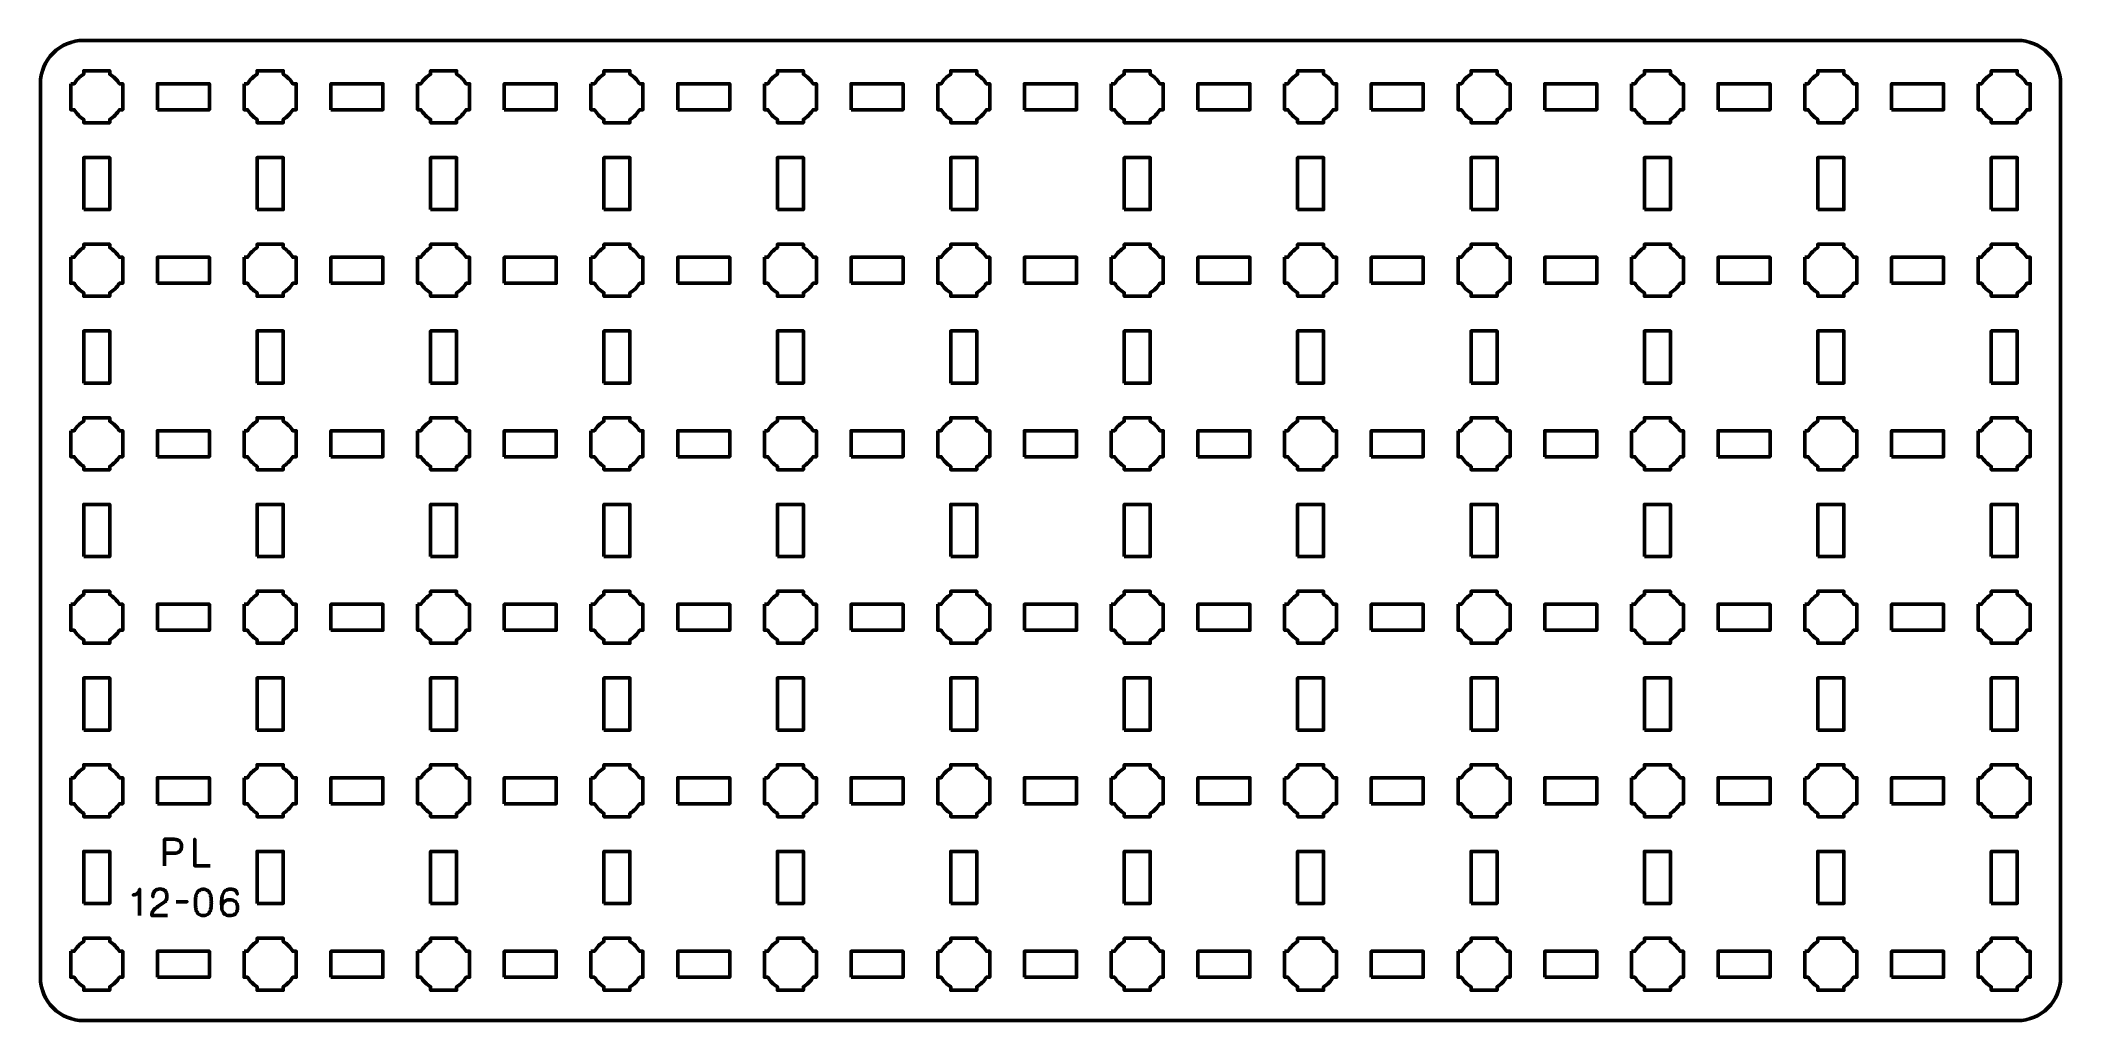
# Model space of a CAD drawing. Header units: centimetres. Extents: x -22.1 to 1.1, y -20.5 to -9.2.
import ezdxf

# ---------------------------------------------------------------- set-up
doc = ezdxf.new("R2010")
doc.units = ezdxf.units.CM
doc.header["$MEASUREMENT"] = 0
doc.layers.add('Layer 1', color=7, linetype='Continuous')

msp = doc.modelspace()

# ---------------------------------------------------------------- linework, layer by layer
at = {"layer": 'Layer 1', "color": 250, "lineweight": 53}
for points in [[(-20.8, -10), (-20.2, -10), (-20.2, -9.7), (-20.8, -9.7), (-20.8, -10)], [(-18.8, -10), (-18.2, -10), (-18.2, -9.7), (-18.8, -9.7), (-18.8, -10)], [(-16.8, -10), (-16.2, -10), (-16.2, -9.7), (-16.8, -9.7), (-16.8, -10)], [(-14.8, -10), (-14.2, -10), (-14.2, -9.7), (-14.8, -9.7), (-14.8, -10)], [(-12.8, -10), (-12.2, -10), (-12.2, -9.7), (-12.8, -9.7), (-12.8, -10)], [(-10.8, -10), (-10.2, -10), (-10.2, -9.7), (-10.8, -9.7), (-10.8, -10)], [(-8.8, -10), (-8.2, -10), (-8.2, -9.7), (-8.8, -9.7), (-8.8, -10)], [(-6.8, -10), (-6.2, -10), (-6.2, -9.7), (-6.8, -9.7), (-6.8, -10)], [(-4.8, -10), (-4.2, -10), (-4.2, -9.7), (-4.8, -9.7), (-4.8, -10)], [(-2.8, -10), (-2.2, -10), (-2.2, -9.7), (-2.8, -9.7), (-2.8, -10)], [(-0.8, -10), (-0.2, -10), (-0.2, -9.7), (-0.8, -9.7), (-0.8, -10)], [(-21.65, -11.15), (-21.35, -11.15), (-21.35, -10.55), (-21.65, -10.55), (-21.65, -11.15)], [(-19.65, -11.15), (-19.35, -11.15), (-19.35, -10.55), (-19.65, -10.55), (-19.65, -11.15)], [(-17.65, -11.15), (-17.35, -11.15), (-17.35, -10.55), (-17.65, -10.55), (-17.65, -11.15)], [(-15.65, -11.15), (-15.35, -11.15), (-15.35, -10.55), (-15.65, -10.55), (-15.65, -11.15)], [(-13.65, -11.15), (-13.35, -11.15), (-13.35, -10.55), (-13.65, -10.55), (-13.65, -11.15)], [(-11.65, -11.15), (-11.35, -11.15), (-11.35, -10.55), (-11.65, -10.55), (-11.65, -11.15)], [(-9.65, -11.15), (-9.35, -11.15), (-9.35, -10.55), (-9.65, -10.55), (-9.65, -11.15)], [(-7.65, -11.15), (-7.35, -11.15), (-7.35, -10.55), (-7.65, -10.55), (-7.65, -11.15)], [(-5.65, -11.15), (-5.35, -11.15), (-5.35, -10.55), (-5.65, -10.55), (-5.65, -11.15)], [(-3.65, -11.15), (-3.35, -11.15), (-3.35, -10.55), (-3.65, -10.55), (-3.65, -11.15)], [(-1.65, -11.15), (-1.35, -11.15), (-1.35, -10.55), (-1.65, -10.55), (-1.65, -11.15)], [(0.35, -11.15), (0.65, -11.15), (0.65, -10.55), (0.35, -10.55), (0.35, -11.15)], [(-20.8, -12), (-20.2, -12), (-20.2, -11.7), (-20.8, -11.7), (-20.8, -12)], [(-18.8, -12), (-18.2, -12), (-18.2, -11.7), (-18.8, -11.7), (-18.8, -12)], [(-16.8, -12), (-16.2, -12), (-16.2, -11.7), (-16.8, -11.7), (-16.8, -12)], [(-14.8, -12), (-14.2, -12), (-14.2, -11.7), (-14.8, -11.7), (-14.8, -12)], [(-12.8, -12), (-12.2, -12), (-12.2, -11.7), (-12.8, -11.7), (-12.8, -12)], [(-10.8, -12), (-10.2, -12), (-10.2, -11.7), (-10.8, -11.7), (-10.8, -12)], [(-8.8, -12), (-8.2, -12), (-8.2, -11.7), (-8.8, -11.7), (-8.8, -12)], [(-6.8, -12), (-6.2, -12), (-6.2, -11.7), (-6.8, -11.7), (-6.8, -12)], [(-4.8, -12), (-4.2, -12), (-4.2, -11.7), (-4.8, -11.7), (-4.8, -12)], [(-2.8, -12), (-2.2, -12), (-2.2, -11.7), (-2.8, -11.7), (-2.8, -12)], [(-0.8, -12), (-0.2, -12), (-0.2, -11.7), (-0.8, -11.7), (-0.8, -12)], [(-21.65, -13.15), (-21.35, -13.15), (-21.35, -12.55), (-21.65, -12.55), (-21.65, -13.15)], [(-19.65, -13.15), (-19.35, -13.15), (-19.35, -12.55), (-19.65, -12.55), (-19.65, -13.15)], [(-17.65, -13.15), (-17.35, -13.15), (-17.35, -12.55), (-17.65, -12.55), (-17.65, -13.15)], [(-15.65, -13.15), (-15.35, -13.15), (-15.35, -12.55), (-15.65, -12.55), (-15.65, -13.15)], [(-13.65, -13.15), (-13.35, -13.15), (-13.35, -12.55), (-13.65, -12.55), (-13.65, -13.15)], [(-11.65, -13.15), (-11.35, -13.15), (-11.35, -12.55), (-11.65, -12.55), (-11.65, -13.15)], [(-9.65, -13.15), (-9.35, -13.15), (-9.35, -12.55), (-9.65, -12.55), (-9.65, -13.15)], [(-7.65, -13.15), (-7.35, -13.15), (-7.35, -12.55), (-7.65, -12.55), (-7.65, -13.15)], [(-5.65, -13.15), (-5.35, -13.15), (-5.35, -12.55), (-5.65, -12.55), (-5.65, -13.15)], [(-3.65, -13.15), (-3.35, -13.15), (-3.35, -12.55), (-3.65, -12.55), (-3.65, -13.15)], [(-1.65, -13.15), (-1.35, -13.15), (-1.35, -12.55), (-1.65, -12.55), (-1.65, -13.15)], [(0.35, -13.15), (0.65, -13.15), (0.65, -12.55), (0.35, -12.55), (0.35, -13.15)], [(-20.8, -14), (-20.2, -14), (-20.2, -13.7), (-20.8, -13.7), (-20.8, -14)], [(-18.8, -14), (-18.2, -14), (-18.2, -13.7), (-18.8, -13.7), (-18.8, -14)], [(-16.8, -14), (-16.2, -14), (-16.2, -13.7), (-16.8, -13.7), (-16.8, -14)], [(-14.8, -14), (-14.2, -14), (-14.2, -13.7), (-14.8, -13.7), (-14.8, -14)], [(-12.8, -14), (-12.2, -14), (-12.2, -13.7), (-12.8, -13.7), (-12.8, -14)], [(-10.8, -14), (-10.2, -14), (-10.2, -13.7), (-10.8, -13.7), (-10.8, -14)], [(-8.8, -14), (-8.2, -14), (-8.2, -13.7), (-8.8, -13.7), (-8.8, -14)], [(-6.8, -14), (-6.2, -14), (-6.2, -13.7), (-6.8, -13.7), (-6.8, -14)], [(-4.8, -14), (-4.2, -14), (-4.2, -13.7), (-4.8, -13.7), (-4.8, -14)], [(-2.8, -14), (-2.2, -14), (-2.2, -13.7), (-2.8, -13.7), (-2.8, -14)], [(-0.8, -14), (-0.2, -14), (-0.2, -13.7), (-0.8, -13.7), (-0.8, -14)], [(-21.65, -15.15), (-21.35, -15.15), (-21.35, -14.55), (-21.65, -14.55), (-21.65, -15.15)], [(-19.65, -15.15), (-19.35, -15.15), (-19.35, -14.55), (-19.65, -14.55), (-19.65, -15.15)], [(-17.65, -15.15), (-17.35, -15.15), (-17.35, -14.55), (-17.65, -14.55), (-17.65, -15.15)], [(-15.65, -15.15), (-15.35, -15.15), (-15.35, -14.55), (-15.65, -14.55), (-15.65, -15.15)], [(-13.65, -15.15), (-13.35, -15.15), (-13.35, -14.55), (-13.65, -14.55), (-13.65, -15.15)], [(-11.65, -15.15), (-11.35, -15.15), (-11.35, -14.55), (-11.65, -14.55), (-11.65, -15.15)], [(-9.65, -15.15), (-9.35, -15.15), (-9.35, -14.55), (-9.65, -14.55), (-9.65, -15.15)], [(-7.65, -15.15), (-7.35, -15.15), (-7.35, -14.55), (-7.65, -14.55), (-7.65, -15.15)], [(-5.65, -15.15), (-5.35, -15.15), (-5.35, -14.55), (-5.65, -14.55), (-5.65, -15.15)], [(-3.65, -15.15), (-3.35, -15.15), (-3.35, -14.55), (-3.65, -14.55), (-3.65, -15.15)], [(-1.65, -15.15), (-1.35, -15.15), (-1.35, -14.55), (-1.65, -14.55), (-1.65, -15.15)], [(0.35, -15.15), (0.65, -15.15), (0.65, -14.55), (0.35, -14.55), (0.35, -15.15)], [(-20.8, -16), (-20.2, -16), (-20.2, -15.7), (-20.8, -15.7), (-20.8, -16)], [(-18.8, -16), (-18.2, -16), (-18.2, -15.7), (-18.8, -15.7), (-18.8, -16)], [(-16.8, -16), (-16.2, -16), (-16.2, -15.7), (-16.8, -15.7), (-16.8, -16)], [(-14.8, -16), (-14.2, -16), (-14.2, -15.7), (-14.8, -15.7), (-14.8, -16)], [(-12.8, -16), (-12.2, -16), (-12.2, -15.7), (-12.8, -15.7), (-12.8, -16)], [(-10.8, -16), (-10.2, -16), (-10.2, -15.7), (-10.8, -15.7), (-10.8, -16)], [(-8.8, -16), (-8.2, -16), (-8.2, -15.7), (-8.8, -15.7), (-8.8, -16)], [(-6.8, -16), (-6.2, -16), (-6.2, -15.7), (-6.8, -15.7), (-6.8, -16)], [(-4.8, -16), (-4.2, -16), (-4.2, -15.7), (-4.8, -15.7), (-4.8, -16)], [(-2.8, -16), (-2.2, -16), (-2.2, -15.7), (-2.8, -15.7), (-2.8, -16)], [(-0.8, -16), (-0.2, -16), (-0.2, -15.7), (-0.8, -15.7), (-0.8, -16)], [(-21.65, -17.15), (-21.35, -17.15), (-21.35, -16.55), (-21.65, -16.55), (-21.65, -17.15)], [(-19.65, -17.15), (-19.35, -17.15), (-19.35, -16.55), (-19.65, -16.55), (-19.65, -17.15)], [(-17.65, -17.15), (-17.35, -17.15), (-17.35, -16.55), (-17.65, -16.55), (-17.65, -17.15)], [(-15.65, -17.15), (-15.35, -17.15), (-15.35, -16.55), (-15.65, -16.55), (-15.65, -17.15)], [(-13.65, -17.15), (-13.35, -17.15), (-13.35, -16.55), (-13.65, -16.55), (-13.65, -17.15)], [(-11.65, -17.15), (-11.35, -17.15), (-11.35, -16.55), (-11.65, -16.55), (-11.65, -17.15)], [(-9.65, -17.15), (-9.35, -17.15), (-9.35, -16.55), (-9.65, -16.55), (-9.65, -17.15)], [(-7.65, -17.15), (-7.35, -17.15), (-7.35, -16.55), (-7.65, -16.55), (-7.65, -17.15)], [(-5.65, -17.15), (-5.35, -17.15), (-5.35, -16.55), (-5.65, -16.55), (-5.65, -17.15)], [(-3.65, -17.15), (-3.35, -17.15), (-3.35, -16.55), (-3.65, -16.55), (-3.65, -17.15)], [(-1.65, -17.15), (-1.35, -17.15), (-1.35, -16.55), (-1.65, -16.55), (-1.65, -17.15)], [(0.35, -17.15), (0.65, -17.15), (0.65, -16.55), (0.35, -16.55), (0.35, -17.15)], [(-20.8, -18), (-20.2, -18), (-20.2, -17.7), (-20.8, -17.7), (-20.8, -18)], [(-18.8, -18), (-18.2, -18), (-18.2, -17.7), (-18.8, -17.7), (-18.8, -18)], [(-16.8, -18), (-16.2, -18), (-16.2, -17.7), (-16.8, -17.7), (-16.8, -18)], [(-14.8, -18), (-14.2, -18), (-14.2, -17.7), (-14.8, -17.7), (-14.8, -18)], [(-12.8, -18), (-12.2, -18), (-12.2, -17.7), (-12.8, -17.7), (-12.8, -18)], [(-10.8, -18), (-10.2, -18), (-10.2, -17.7), (-10.8, -17.7), (-10.8, -18)], [(-8.8, -18), (-8.2, -18), (-8.2, -17.7), (-8.8, -17.7), (-8.8, -18)], [(-6.8, -18), (-6.2, -18), (-6.2, -17.7), (-6.8, -17.7), (-6.8, -18)], [(-4.8, -18), (-4.2, -18), (-4.2, -17.7), (-4.8, -17.7), (-4.8, -18)], [(-2.8, -18), (-2.2, -18), (-2.2, -17.7), (-2.8, -17.7), (-2.8, -18)], [(-0.8, -18), (-0.2, -18), (-0.2, -17.7), (-0.8, -17.7), (-0.8, -18)], [(-21.65, -19.15), (-21.35, -19.15), (-21.35, -18.55), (-21.65, -18.55), (-21.65, -19.15)], [(-19.65, -19.15), (-19.35, -19.15), (-19.35, -18.55), (-19.65, -18.55), (-19.65, -19.15)], [(-17.65, -19.15), (-17.35, -19.15), (-17.35, -18.55), (-17.65, -18.55), (-17.65, -19.15)], [(-15.65, -19.15), (-15.35, -19.15), (-15.35, -18.55), (-15.65, -18.55), (-15.65, -19.15)], [(-13.65, -19.15), (-13.35, -19.15), (-13.35, -18.55), (-13.65, -18.55), (-13.65, -19.15)], [(-11.65, -19.15), (-11.35, -19.15), (-11.35, -18.55), (-11.65, -18.55), (-11.65, -19.15)], [(-9.65, -19.15), (-9.35, -19.15), (-9.35, -18.55), (-9.65, -18.55), (-9.65, -19.15)], [(-7.65, -19.15), (-7.35, -19.15), (-7.35, -18.55), (-7.65, -18.55), (-7.65, -19.15)], [(-5.65, -19.15), (-5.35, -19.15), (-5.35, -18.55), (-5.65, -18.55), (-5.65, -19.15)], [(-3.65, -19.15), (-3.35, -19.15), (-3.35, -18.55), (-3.65, -18.55), (-3.65, -19.15)], [(-1.65, -19.15), (-1.35, -19.15), (-1.35, -18.55), (-1.65, -18.55), (-1.65, -19.15)], [(0.35, -19.15), (0.65, -19.15), (0.65, -18.55), (0.35, -18.55), (0.35, -19.15)], [(-20.8, -20), (-20.2, -20), (-20.2, -19.7), (-20.8, -19.7), (-20.8, -20)], [(-18.8, -20), (-18.2, -20), (-18.2, -19.7), (-18.8, -19.7), (-18.8, -20)], [(-16.8, -20), (-16.2, -20), (-16.2, -19.7), (-16.8, -19.7), (-16.8, -20)], [(-14.8, -20), (-14.2, -20), (-14.2, -19.7), (-14.8, -19.7), (-14.8, -20)], [(-12.8, -20), (-12.2, -20), (-12.2, -19.7), (-12.8, -19.7), (-12.8, -20)], [(-10.8, -20), (-10.2, -20), (-10.2, -19.7), (-10.8, -19.7), (-10.8, -20)], [(-8.8, -20), (-8.2, -20), (-8.2, -19.7), (-8.8, -19.7), (-8.8, -20)], [(-6.8, -20), (-6.2, -20), (-6.2, -19.7), (-6.8, -19.7), (-6.8, -20)], [(-4.8, -20), (-4.2, -20), (-4.2, -19.7), (-4.8, -19.7), (-4.8, -20)], [(-2.8, -20), (-2.2, -20), (-2.2, -19.7), (-2.8, -19.7), (-2.8, -20)], [(-0.8, -20), (-0.2, -20), (-0.2, -19.7), (-0.8, -19.7), (-0.8, -20)]]:
    msp.add_lwpolyline(points, close=True, dxfattribs=at)
msp.add_open_spline([(-22.15, -20), (-22.15, -20), (-22.15, -9.7), (-22.15, -9.7), (-22.15, -9.7), (-22.15, -9.42391), (-21.92609, -9.2), (-21.65, -9.2), (-21.65, -9.2), (-21.65, -9.2), (0.65, -9.2), (0.65, -9.2), (0.65, -9.2), (0.92609, -9.2), (1.15, -9.42391), (1.15, -9.7), (1.15, -9.7), (1.15, -9.7), (1.15, -20), (1.15, -20), (1.15, -20), (1.15, -20.27609), (0.92609, -20.5), (0.65, -20.5), (0.65, -20.5), (0.65, -20.5), (-21.65, -20.5), (-21.65, -20.5), (-21.65, -20.5), (-21.92609, -20.5), (-22.15, -20.27609), (-22.15, -20)], degree=3, knots=[0, 0, 0, 0, 0.125, 0.125, 0.125, 0.125, 0.25, 0.25, 0.25, 0.25, 0.375, 0.375, 0.375, 0.375, 0.5, 0.5, 0.5, 0.5, 0.625, 0.625, 0.625, 0.625, 0.75, 0.75, 0.75, 0.75, 0.875, 0.875, 0.875, 0.875, 1, 1, 1, 1], dxfattribs=at)
at = {"layer": 'Layer 1', "lineweight": 53}
for points in [[(-21.8, -9.7), (-21.8, -9.7), (-21.75985, -9.7), (-21.75985, -9.7), (-21.75985, -9.7), (-21.7335, -9.65447), (-21.69553, -9.6165), (-21.65, -9.59015), (-21.65, -9.59015), (-21.65, -9.59015), (-21.65, -9.55), (-21.65, -9.55), (-21.65, -9.55), (-21.65, -9.55), (-21.5, -9.55), (-21.5, -9.55), (-21.5, -9.55), (-21.5, -9.55), (-21.35, -9.55), (-21.35, -9.55), (-21.35, -9.55), (-21.35, -9.55), (-21.35, -9.59015), (-21.35, -9.59015), (-21.35, -9.59015), (-21.30447, -9.6165), (-21.2665, -9.65447), (-21.24015, -9.7), (-21.24015, -9.7), (-21.24015, -9.7), (-21.2, -9.7), (-21.2, -9.7), (-21.2, -9.7), (-21.2, -9.7), (-21.2, -9.85), (-21.2, -9.85), (-21.2, -9.85), (-21.2, -9.85), (-21.2, -10), (-21.2, -10), (-21.2, -10), (-21.2, -10), (-21.24015, -10), (-21.24015, -10), (-21.24015, -10), (-21.2665, -10.04553), (-21.30447, -10.0835), (-21.35, -10.10985), (-21.35, -10.10985), (-21.35, -10.10985), (-21.35, -10.15), (-21.35, -10.15), (-21.35, -10.15), (-21.35, -10.15), (-21.5, -10.15), (-21.5, -10.15), (-21.5, -10.15), (-21.5, -10.15), (-21.65, -10.15), (-21.65, -10.15), (-21.65, -10.15), (-21.65, -10.15), (-21.65, -10.10985), (-21.65, -10.10985), (-21.65, -10.10985), (-21.69553, -10.0835), (-21.7335, -10.04553), (-21.75985, -10), (-21.75985, -10), (-21.75985, -10), (-21.8, -10), (-21.8, -10), (-21.8, -10), (-21.8, -10), (-21.8, -9.85), (-21.8, -9.85), (-21.8, -9.85), (-21.8, -9.85), (-21.8, -9.7), (-21.8, -9.7)], [(-19.8, -9.7), (-19.8, -9.7), (-19.75985, -9.7), (-19.75985, -9.7), (-19.75985, -9.7), (-19.7335, -9.65447), (-19.69553, -9.6165), (-19.65, -9.59015), (-19.65, -9.59015), (-19.65, -9.59015), (-19.65, -9.55), (-19.65, -9.55), (-19.65, -9.55), (-19.65, -9.55), (-19.5, -9.55), (-19.5, -9.55), (-19.5, -9.55), (-19.5, -9.55), (-19.35, -9.55), (-19.35, -9.55), (-19.35, -9.55), (-19.35, -9.55), (-19.35, -9.59015), (-19.35, -9.59015), (-19.35, -9.59015), (-19.30447, -9.6165), (-19.2665, -9.65447), (-19.24015, -9.7), (-19.24015, -9.7), (-19.24015, -9.7), (-19.2, -9.7), (-19.2, -9.7), (-19.2, -9.7), (-19.2, -9.7), (-19.2, -9.85), (-19.2, -9.85), (-19.2, -9.85), (-19.2, -9.85), (-19.2, -10), (-19.2, -10), (-19.2, -10), (-19.2, -10), (-19.24015, -10), (-19.24015, -10), (-19.24015, -10), (-19.2665, -10.04553), (-19.30447, -10.0835), (-19.35, -10.10985), (-19.35, -10.10985), (-19.35, -10.10985), (-19.35, -10.15), (-19.35, -10.15), (-19.35, -10.15), (-19.35, -10.15), (-19.5, -10.15), (-19.5, -10.15), (-19.5, -10.15), (-19.5, -10.15), (-19.65, -10.15), (-19.65, -10.15), (-19.65, -10.15), (-19.65, -10.15), (-19.65, -10.10985), (-19.65, -10.10985), (-19.65, -10.10985), (-19.69553, -10.0835), (-19.7335, -10.04553), (-19.75985, -10), (-19.75985, -10), (-19.75985, -10), (-19.8, -10), (-19.8, -10), (-19.8, -10), (-19.8, -10), (-19.8, -9.85), (-19.8, -9.85), (-19.8, -9.85), (-19.8, -9.85), (-19.8, -9.7), (-19.8, -9.7)], [(-17.8, -9.7), (-17.8, -9.7), (-17.75985, -9.7), (-17.75985, -9.7), (-17.75985, -9.7), (-17.7335, -9.65447), (-17.69553, -9.6165), (-17.65, -9.59015), (-17.65, -9.59015), (-17.65, -9.59015), (-17.65, -9.55), (-17.65, -9.55), (-17.65, -9.55), (-17.65, -9.55), (-17.5, -9.55), (-17.5, -9.55), (-17.5, -9.55), (-17.5, -9.55), (-17.35, -9.55), (-17.35, -9.55), (-17.35, -9.55), (-17.35, -9.55), (-17.35, -9.59015), (-17.35, -9.59015), (-17.35, -9.59015), (-17.30447, -9.6165), (-17.2665, -9.65447), (-17.24015, -9.7), (-17.24015, -9.7), (-17.24015, -9.7), (-17.2, -9.7), (-17.2, -9.7), (-17.2, -9.7), (-17.2, -9.7), (-17.2, -9.85), (-17.2, -9.85), (-17.2, -9.85), (-17.2, -9.85), (-17.2, -10), (-17.2, -10), (-17.2, -10), (-17.2, -10), (-17.24015, -10), (-17.24015, -10), (-17.24015, -10), (-17.2665, -10.04553), (-17.30447, -10.0835), (-17.35, -10.10985), (-17.35, -10.10985), (-17.35, -10.10985), (-17.35, -10.15), (-17.35, -10.15), (-17.35, -10.15), (-17.35, -10.15), (-17.5, -10.15), (-17.5, -10.15), (-17.5, -10.15), (-17.5, -10.15), (-17.65, -10.15), (-17.65, -10.15), (-17.65, -10.15), (-17.65, -10.15), (-17.65, -10.10985), (-17.65, -10.10985), (-17.65, -10.10985), (-17.69553, -10.0835), (-17.7335, -10.04553), (-17.75985, -10), (-17.75985, -10), (-17.75985, -10), (-17.8, -10), (-17.8, -10), (-17.8, -10), (-17.8, -10), (-17.8, -9.85), (-17.8, -9.85), (-17.8, -9.85), (-17.8, -9.85), (-17.8, -9.7), (-17.8, -9.7)], [(-15.8, -9.7), (-15.8, -9.7), (-15.75985, -9.7), (-15.75985, -9.7), (-15.75985, -9.7), (-15.7335, -9.65447), (-15.69553, -9.6165), (-15.65, -9.59015), (-15.65, -9.59015), (-15.65, -9.59015), (-15.65, -9.55), (-15.65, -9.55), (-15.65, -9.55), (-15.65, -9.55), (-15.5, -9.55), (-15.5, -9.55), (-15.5, -9.55), (-15.5, -9.55), (-15.35, -9.55), (-15.35, -9.55), (-15.35, -9.55), (-15.35, -9.55), (-15.35, -9.59015), (-15.35, -9.59015), (-15.35, -9.59015), (-15.30447, -9.6165), (-15.2665, -9.65447), (-15.24015, -9.7), (-15.24015, -9.7), (-15.24015, -9.7), (-15.2, -9.7), (-15.2, -9.7), (-15.2, -9.7), (-15.2, -9.7), (-15.2, -9.85), (-15.2, -9.85), (-15.2, -9.85), (-15.2, -9.85), (-15.2, -10), (-15.2, -10), (-15.2, -10), (-15.2, -10), (-15.24015, -10), (-15.24015, -10), (-15.24015, -10), (-15.2665, -10.04553), (-15.30447, -10.0835), (-15.35, -10.10985), (-15.35, -10.10985), (-15.35, -10.10985), (-15.35, -10.15), (-15.35, -10.15), (-15.35, -10.15), (-15.35, -10.15), (-15.5, -10.15), (-15.5, -10.15), (-15.5, -10.15), (-15.5, -10.15), (-15.65, -10.15), (-15.65, -10.15), (-15.65, -10.15), (-15.65, -10.15), (-15.65, -10.10985), (-15.65, -10.10985), (-15.65, -10.10985), (-15.69553, -10.0835), (-15.7335, -10.04553), (-15.75985, -10), (-15.75985, -10), (-15.75985, -10), (-15.8, -10), (-15.8, -10), (-15.8, -10), (-15.8, -10), (-15.8, -9.85), (-15.8, -9.85), (-15.8, -9.85), (-15.8, -9.85), (-15.8, -9.7), (-15.8, -9.7)], [(-13.8, -9.7), (-13.8, -9.7), (-13.75985, -9.7), (-13.75985, -9.7), (-13.75985, -9.7), (-13.7335, -9.65447), (-13.69553, -9.6165), (-13.65, -9.59015), (-13.65, -9.59015), (-13.65, -9.59015), (-13.65, -9.55), (-13.65, -9.55), (-13.65, -9.55), (-13.65, -9.55), (-13.5, -9.55), (-13.5, -9.55), (-13.5, -9.55), (-13.5, -9.55), (-13.35, -9.55), (-13.35, -9.55), (-13.35, -9.55), (-13.35, -9.55), (-13.35, -9.59015), (-13.35, -9.59015), (-13.35, -9.59015), (-13.30447, -9.6165), (-13.2665, -9.65447), (-13.24015, -9.7), (-13.24015, -9.7), (-13.24015, -9.7), (-13.2, -9.7), (-13.2, -9.7), (-13.2, -9.7), (-13.2, -9.7), (-13.2, -9.85), (-13.2, -9.85), (-13.2, -9.85), (-13.2, -9.85), (-13.2, -10), (-13.2, -10), (-13.2, -10), (-13.2, -10), (-13.24015, -10), (-13.24015, -10), (-13.24015, -10), (-13.2665, -10.04553), (-13.30447, -10.0835), (-13.35, -10.10985), (-13.35, -10.10985), (-13.35, -10.10985), (-13.35, -10.15), (-13.35, -10.15), (-13.35, -10.15), (-13.35, -10.15), (-13.5, -10.15), (-13.5, -10.15), (-13.5, -10.15), (-13.5, -10.15), (-13.65, -10.15), (-13.65, -10.15), (-13.65, -10.15), (-13.65, -10.15), (-13.65, -10.10985), (-13.65, -10.10985), (-13.65, -10.10985), (-13.69553, -10.0835), (-13.7335, -10.04553), (-13.75985, -10), (-13.75985, -10), (-13.75985, -10), (-13.8, -10), (-13.8, -10), (-13.8, -10), (-13.8, -10), (-13.8, -9.85), (-13.8, -9.85), (-13.8, -9.85), (-13.8, -9.85), (-13.8, -9.7), (-13.8, -9.7)], [(-11.8, -9.7), (-11.8, -9.7), (-11.75985, -9.7), (-11.75985, -9.7), (-11.75985, -9.7), (-11.7335, -9.65447), (-11.69553, -9.6165), (-11.65, -9.59015), (-11.65, -9.59015), (-11.65, -9.59015), (-11.65, -9.55), (-11.65, -9.55), (-11.65, -9.55), (-11.65, -9.55), (-11.5, -9.55), (-11.5, -9.55), (-11.5, -9.55), (-11.5, -9.55), (-11.35, -9.55), (-11.35, -9.55), (-11.35, -9.55), (-11.35, -9.55), (-11.35, -9.59015), (-11.35, -9.59015), (-11.35, -9.59015), (-11.30447, -9.6165), (-11.2665, -9.65447), (-11.24015, -9.7), (-11.24015, -9.7), (-11.24015, -9.7), (-11.2, -9.7), (-11.2, -9.7), (-11.2, -9.7), (-11.2, -9.7), (-11.2, -9.85), (-11.2, -9.85), (-11.2, -9.85), (-11.2, -9.85), (-11.2, -10), (-11.2, -10), (-11.2, -10), (-11.2, -10), (-11.24015, -10), (-11.24015, -10), (-11.24015, -10), (-11.2665, -10.04553), (-11.30447, -10.0835), (-11.35, -10.10985), (-11.35, -10.10985), (-11.35, -10.10985), (-11.35, -10.15), (-11.35, -10.15), (-11.35, -10.15), (-11.35, -10.15), (-11.5, -10.15), (-11.5, -10.15), (-11.5, -10.15), (-11.5, -10.15), (-11.65, -10.15), (-11.65, -10.15), (-11.65, -10.15), (-11.65, -10.15), (-11.65, -10.10985), (-11.65, -10.10985), (-11.65, -10.10985), (-11.69553, -10.0835), (-11.7335, -10.04553), (-11.75985, -10), (-11.75985, -10), (-11.75985, -10), (-11.8, -10), (-11.8, -10), (-11.8, -10), (-11.8, -10), (-11.8, -9.85), (-11.8, -9.85), (-11.8, -9.85), (-11.8, -9.85), (-11.8, -9.7), (-11.8, -9.7)], [(-9.8, -9.7), (-9.8, -9.7), (-9.75985, -9.7), (-9.75985, -9.7), (-9.75985, -9.7), (-9.7335, -9.65447), (-9.69553, -9.6165), (-9.65, -9.59015), (-9.65, -9.59015), (-9.65, -9.59015), (-9.65, -9.55), (-9.65, -9.55), (-9.65, -9.55), (-9.65, -9.55), (-9.5, -9.55), (-9.5, -9.55), (-9.5, -9.55), (-9.5, -9.55), (-9.35, -9.55), (-9.35, -9.55), (-9.35, -9.55), (-9.35, -9.55), (-9.35, -9.59015), (-9.35, -9.59015), (-9.35, -9.59015), (-9.30447, -9.6165), (-9.2665, -9.65447), (-9.24015, -9.7), (-9.24015, -9.7), (-9.24015, -9.7), (-9.2, -9.7), (-9.2, -9.7), (-9.2, -9.7), (-9.2, -9.7), (-9.2, -9.85), (-9.2, -9.85), (-9.2, -9.85), (-9.2, -9.85), (-9.2, -10), (-9.2, -10), (-9.2, -10), (-9.2, -10), (-9.24015, -10), (-9.24015, -10), (-9.24015, -10), (-9.2665, -10.04553), (-9.30447, -10.0835), (-9.35, -10.10985), (-9.35, -10.10985), (-9.35, -10.10985), (-9.35, -10.15), (-9.35, -10.15), (-9.35, -10.15), (-9.35, -10.15), (-9.5, -10.15), (-9.5, -10.15), (-9.5, -10.15), (-9.5, -10.15), (-9.65, -10.15), (-9.65, -10.15), (-9.65, -10.15), (-9.65, -10.15), (-9.65, -10.10985), (-9.65, -10.10985), (-9.65, -10.10985), (-9.69553, -10.0835), (-9.7335, -10.04553), (-9.75985, -10), (-9.75985, -10), (-9.75985, -10), (-9.8, -10), (-9.8, -10), (-9.8, -10), (-9.8, -10), (-9.8, -9.85), (-9.8, -9.85), (-9.8, -9.85), (-9.8, -9.85), (-9.8, -9.7), (-9.8, -9.7)], [(-7.8, -9.7), (-7.8, -9.7), (-7.75985, -9.7), (-7.75985, -9.7), (-7.75985, -9.7), (-7.7335, -9.65447), (-7.69553, -9.6165), (-7.65, -9.59015), (-7.65, -9.59015), (-7.65, -9.59015), (-7.65, -9.55), (-7.65, -9.55), (-7.65, -9.55), (-7.65, -9.55), (-7.5, -9.55), (-7.5, -9.55), (-7.5, -9.55), (-7.5, -9.55), (-7.35, -9.55), (-7.35, -9.55), (-7.35, -9.55), (-7.35, -9.55), (-7.35, -9.59015), (-7.35, -9.59015), (-7.35, -9.59015), (-7.30447, -9.6165), (-7.2665, -9.65447), (-7.24015, -9.7), (-7.24015, -9.7), (-7.24015, -9.7), (-7.2, -9.7), (-7.2, -9.7), (-7.2, -9.7), (-7.2, -9.7), (-7.2, -9.85), (-7.2, -9.85), (-7.2, -9.85), (-7.2, -9.85), (-7.2, -10), (-7.2, -10), (-7.2, -10), (-7.2, -10), (-7.24015, -10), (-7.24015, -10), (-7.24015, -10), (-7.2665, -10.04553), (-7.30447, -10.0835), (-7.35, -10.10985), (-7.35, -10.10985), (-7.35, -10.10985), (-7.35, -10.15), (-7.35, -10.15), (-7.35, -10.15), (-7.35, -10.15), (-7.5, -10.15), (-7.5, -10.15), (-7.5, -10.15), (-7.5, -10.15), (-7.65, -10.15), (-7.65, -10.15), (-7.65, -10.15), (-7.65, -10.15), (-7.65, -10.10985), (-7.65, -10.10985), (-7.65, -10.10985), (-7.69553, -10.0835), (-7.7335, -10.04553), (-7.75985, -10), (-7.75985, -10), (-7.75985, -10), (-7.8, -10), (-7.8, -10), (-7.8, -10), (-7.8, -10), (-7.8, -9.85), (-7.8, -9.85), (-7.8, -9.85), (-7.8, -9.85), (-7.8, -9.7), (-7.8, -9.7)], [(-5.8, -9.7), (-5.8, -9.7), (-5.75985, -9.7), (-5.75985, -9.7), (-5.75985, -9.7), (-5.7335, -9.65447), (-5.69553, -9.6165), (-5.65, -9.59015), (-5.65, -9.59015), (-5.65, -9.59015), (-5.65, -9.55), (-5.65, -9.55), (-5.65, -9.55), (-5.65, -9.55), (-5.5, -9.55), (-5.5, -9.55), (-5.5, -9.55), (-5.5, -9.55), (-5.35, -9.55), (-5.35, -9.55), (-5.35, -9.55), (-5.35, -9.55), (-5.35, -9.59015), (-5.35, -9.59015), (-5.35, -9.59015), (-5.30447, -9.6165), (-5.2665, -9.65447), (-5.24015, -9.7), (-5.24015, -9.7), (-5.24015, -9.7), (-5.2, -9.7), (-5.2, -9.7), (-5.2, -9.7), (-5.2, -9.7), (-5.2, -9.85), (-5.2, -9.85), (-5.2, -9.85), (-5.2, -9.85), (-5.2, -10), (-5.2, -10), (-5.2, -10), (-5.2, -10), (-5.24015, -10), (-5.24015, -10), (-5.24015, -10), (-5.2665, -10.04553), (-5.30447, -10.0835), (-5.35, -10.10985), (-5.35, -10.10985), (-5.35, -10.10985), (-5.35, -10.15), (-5.35, -10.15), (-5.35, -10.15), (-5.35, -10.15), (-5.5, -10.15), (-5.5, -10.15), (-5.5, -10.15), (-5.5, -10.15), (-5.65, -10.15), (-5.65, -10.15), (-5.65, -10.15), (-5.65, -10.15), (-5.65, -10.10985), (-5.65, -10.10985), (-5.65, -10.10985), (-5.69553, -10.0835), (-5.7335, -10.04553), (-5.75985, -10), (-5.75985, -10), (-5.75985, -10), (-5.8, -10), (-5.8, -10), (-5.8, -10), (-5.8, -10), (-5.8, -9.85), (-5.8, -9.85), (-5.8, -9.85), (-5.8, -9.85), (-5.8, -9.7), (-5.8, -9.7)], [(-3.8, -9.7), (-3.8, -9.7), (-3.75985, -9.7), (-3.75985, -9.7), (-3.75985, -9.7), (-3.7335, -9.65447), (-3.69553, -9.6165), (-3.65, -9.59015), (-3.65, -9.59015), (-3.65, -9.59015), (-3.65, -9.55), (-3.65, -9.55), (-3.65, -9.55), (-3.65, -9.55), (-3.5, -9.55), (-3.5, -9.55), (-3.5, -9.55), (-3.5, -9.55), (-3.35, -9.55), (-3.35, -9.55), (-3.35, -9.55), (-3.35, -9.55), (-3.35, -9.59015), (-3.35, -9.59015), (-3.35, -9.59015), (-3.30447, -9.6165), (-3.2665, -9.65447), (-3.24015, -9.7), (-3.24015, -9.7), (-3.24015, -9.7), (-3.2, -9.7), (-3.2, -9.7), (-3.2, -9.7), (-3.2, -9.7), (-3.2, -9.85), (-3.2, -9.85), (-3.2, -9.85), (-3.2, -9.85), (-3.2, -10), (-3.2, -10), (-3.2, -10), (-3.2, -10), (-3.24015, -10), (-3.24015, -10), (-3.24015, -10), (-3.2665, -10.04553), (-3.30447, -10.0835), (-3.35, -10.10985), (-3.35, -10.10985), (-3.35, -10.10985), (-3.35, -10.15), (-3.35, -10.15), (-3.35, -10.15), (-3.35, -10.15), (-3.5, -10.15), (-3.5, -10.15), (-3.5, -10.15), (-3.5, -10.15), (-3.65, -10.15), (-3.65, -10.15), (-3.65, -10.15), (-3.65, -10.15), (-3.65, -10.10985), (-3.65, -10.10985), (-3.65, -10.10985), (-3.69553, -10.0835), (-3.7335, -10.04553), (-3.75985, -10), (-3.75985, -10), (-3.75985, -10), (-3.8, -10), (-3.8, -10), (-3.8, -10), (-3.8, -10), (-3.8, -9.85), (-3.8, -9.85), (-3.8, -9.85), (-3.8, -9.85), (-3.8, -9.7), (-3.8, -9.7)], [(-1.8, -9.7), (-1.8, -9.7), (-1.75985, -9.7), (-1.75985, -9.7), (-1.75985, -9.7), (-1.7335, -9.65447), (-1.69553, -9.6165), (-1.65, -9.59015), (-1.65, -9.59015), (-1.65, -9.59015), (-1.65, -9.55), (-1.65, -9.55), (-1.65, -9.55), (-1.65, -9.55), (-1.5, -9.55), (-1.5, -9.55), (-1.5, -9.55), (-1.5, -9.55), (-1.35, -9.55), (-1.35, -9.55), (-1.35, -9.55), (-1.35, -9.55), (-1.35, -9.59015), (-1.35, -9.59015), (-1.35, -9.59015), (-1.30447, -9.6165), (-1.2665, -9.65447), (-1.24015, -9.7), (-1.24015, -9.7), (-1.24015, -9.7), (-1.2, -9.7), (-1.2, -9.7), (-1.2, -9.7), (-1.2, -9.7), (-1.2, -9.85), (-1.2, -9.85), (-1.2, -9.85), (-1.2, -9.85), (-1.2, -10), (-1.2, -10), (-1.2, -10), (-1.2, -10), (-1.24015, -10), (-1.24015, -10), (-1.24015, -10), (-1.2665, -10.04553), (-1.30447, -10.0835), (-1.35, -10.10985), (-1.35, -10.10985), (-1.35, -10.10985), (-1.35, -10.15), (-1.35, -10.15), (-1.35, -10.15), (-1.35, -10.15), (-1.5, -10.15), (-1.5, -10.15), (-1.5, -10.15), (-1.5, -10.15), (-1.65, -10.15), (-1.65, -10.15), (-1.65, -10.15), (-1.65, -10.15), (-1.65, -10.10985), (-1.65, -10.10985), (-1.65, -10.10985), (-1.69553, -10.0835), (-1.7335, -10.04553), (-1.75985, -10), (-1.75985, -10), (-1.75985, -10), (-1.8, -10), (-1.8, -10), (-1.8, -10), (-1.8, -10), (-1.8, -9.85), (-1.8, -9.85), (-1.8, -9.85), (-1.8, -9.85), (-1.8, -9.7), (-1.8, -9.7)], [(0.2, -9.7), (0.2, -9.7), (0.24015, -9.7), (0.24015, -9.7), (0.24015, -9.7), (0.2665, -9.65447), (0.30447, -9.6165), (0.35, -9.59015), (0.35, -9.59015), (0.35, -9.59015), (0.35, -9.55), (0.35, -9.55), (0.35, -9.55), (0.35, -9.55), (0.5, -9.55), (0.5, -9.55), (0.5, -9.55), (0.5, -9.55), (0.65, -9.55), (0.65, -9.55), (0.65, -9.55), (0.65, -9.55), (0.65, -9.59015), (0.65, -9.59015), (0.65, -9.59015), (0.69553, -9.6165), (0.7335, -9.65447), (0.75985, -9.7), (0.75985, -9.7), (0.75985, -9.7), (0.8, -9.7), (0.8, -9.7), (0.8, -9.7), (0.8, -9.7), (0.8, -9.85), (0.8, -9.85), (0.8, -9.85), (0.8, -9.85), (0.8, -10), (0.8, -10), (0.8, -10), (0.8, -10), (0.75985, -10), (0.75985, -10), (0.75985, -10), (0.7335, -10.04553), (0.69553, -10.0835), (0.65, -10.10985), (0.65, -10.10985), (0.65, -10.10985), (0.65, -10.15), (0.65, -10.15), (0.65, -10.15), (0.65, -10.15), (0.5, -10.15), (0.5, -10.15), (0.5, -10.15), (0.5, -10.15), (0.35, -10.15), (0.35, -10.15), (0.35, -10.15), (0.35, -10.15), (0.35, -10.10985), (0.35, -10.10985), (0.35, -10.10985), (0.30447, -10.0835), (0.2665, -10.04553), (0.24015, -10), (0.24015, -10), (0.24015, -10), (0.2, -10), (0.2, -10), (0.2, -10), (0.2, -10), (0.2, -9.85), (0.2, -9.85), (0.2, -9.85), (0.2, -9.85), (0.2, -9.7), (0.2, -9.7)], [(-21.8, -11.7), (-21.8, -11.7), (-21.75985, -11.7), (-21.75985, -11.7), (-21.75985, -11.7), (-21.7335, -11.65447), (-21.69553, -11.6165), (-21.65, -11.59015), (-21.65, -11.59015), (-21.65, -11.59015), (-21.65, -11.55), (-21.65, -11.55), (-21.65, -11.55), (-21.65, -11.55), (-21.5, -11.55), (-21.5, -11.55), (-21.5, -11.55), (-21.5, -11.55), (-21.35, -11.55), (-21.35, -11.55), (-21.35, -11.55), (-21.35, -11.55), (-21.35, -11.59015), (-21.35, -11.59015), (-21.35, -11.59015), (-21.30447, -11.6165), (-21.2665, -11.65447), (-21.24015, -11.7), (-21.24015, -11.7), (-21.24015, -11.7), (-21.2, -11.7), (-21.2, -11.7), (-21.2, -11.7), (-21.2, -11.7), (-21.2, -11.85), (-21.2, -11.85), (-21.2, -11.85), (-21.2, -11.85), (-21.2, -12), (-21.2, -12), (-21.2, -12), (-21.2, -12), (-21.24015, -12), (-21.24015, -12), (-21.24015, -12), (-21.2665, -12.04553), (-21.30447, -12.0835), (-21.35, -12.10985), (-21.35, -12.10985), (-21.35, -12.10985), (-21.35, -12.15), (-21.35, -12.15), (-21.35, -12.15), (-21.35, -12.15), (-21.5, -12.15), (-21.5, -12.15), (-21.5, -12.15), (-21.5, -12.15), (-21.65, -12.15), (-21.65, -12.15), (-21.65, -12.15), (-21.65, -12.15), (-21.65, -12.10985), (-21.65, -12.10985), (-21.65, -12.10985), (-21.69553, -12.0835), (-21.7335, -12.04553), (-21.75985, -12), (-21.75985, -12), (-21.75985, -12), (-21.8, -12), (-21.8, -12), (-21.8, -12), (-21.8, -12), (-21.8, -11.85), (-21.8, -11.85), (-21.8, -11.85), (-21.8, -11.85), (-21.8, -11.7), (-21.8, -11.7)], [(-19.8, -11.7), (-19.8, -11.7), (-19.75985, -11.7), (-19.75985, -11.7), (-19.75985, -11.7), (-19.7335, -11.65447), (-19.69553, -11.6165), (-19.65, -11.59015), (-19.65, -11.59015), (-19.65, -11.59015), (-19.65, -11.55), (-19.65, -11.55), (-19.65, -11.55), (-19.65, -11.55), (-19.5, -11.55), (-19.5, -11.55), (-19.5, -11.55), (-19.5, -11.55), (-19.35, -11.55), (-19.35, -11.55), (-19.35, -11.55), (-19.35, -11.55), (-19.35, -11.59015), (-19.35, -11.59015), (-19.35, -11.59015), (-19.30447, -11.6165), (-19.2665, -11.65447), (-19.24015, -11.7), (-19.24015, -11.7), (-19.24015, -11.7), (-19.2, -11.7), (-19.2, -11.7), (-19.2, -11.7), (-19.2, -11.7), (-19.2, -11.85), (-19.2, -11.85), (-19.2, -11.85), (-19.2, -11.85), (-19.2, -12), (-19.2, -12), (-19.2, -12), (-19.2, -12), (-19.24015, -12), (-19.24015, -12), (-19.24015, -12), (-19.2665, -12.04553), (-19.30447, -12.0835), (-19.35, -12.10985), (-19.35, -12.10985), (-19.35, -12.10985), (-19.35, -12.15), (-19.35, -12.15), (-19.35, -12.15), (-19.35, -12.15), (-19.5, -12.15), (-19.5, -12.15), (-19.5, -12.15), (-19.5, -12.15), (-19.65, -12.15), (-19.65, -12.15), (-19.65, -12.15), (-19.65, -12.15), (-19.65, -12.10985), (-19.65, -12.10985), (-19.65, -12.10985), (-19.69553, -12.0835), (-19.7335, -12.04553), (-19.75985, -12), (-19.75985, -12), (-19.75985, -12), (-19.8, -12), (-19.8, -12), (-19.8, -12), (-19.8, -12), (-19.8, -11.85), (-19.8, -11.85), (-19.8, -11.85), (-19.8, -11.85), (-19.8, -11.7), (-19.8, -11.7)], [(-17.8, -11.7), (-17.8, -11.7), (-17.75985, -11.7), (-17.75985, -11.7), (-17.75985, -11.7), (-17.7335, -11.65447), (-17.69553, -11.6165), (-17.65, -11.59015), (-17.65, -11.59015), (-17.65, -11.59015), (-17.65, -11.55), (-17.65, -11.55), (-17.65, -11.55), (-17.65, -11.55), (-17.5, -11.55), (-17.5, -11.55), (-17.5, -11.55), (-17.5, -11.55), (-17.35, -11.55), (-17.35, -11.55), (-17.35, -11.55), (-17.35, -11.55), (-17.35, -11.59015), (-17.35, -11.59015), (-17.35, -11.59015), (-17.30447, -11.6165), (-17.2665, -11.65447), (-17.24015, -11.7), (-17.24015, -11.7), (-17.24015, -11.7), (-17.2, -11.7), (-17.2, -11.7), (-17.2, -11.7), (-17.2, -11.7), (-17.2, -11.85), (-17.2, -11.85), (-17.2, -11.85), (-17.2, -11.85), (-17.2, -12), (-17.2, -12), (-17.2, -12), (-17.2, -12), (-17.24015, -12), (-17.24015, -12), (-17.24015, -12), (-17.2665, -12.04553), (-17.30447, -12.0835), (-17.35, -12.10985), (-17.35, -12.10985), (-17.35, -12.10985), (-17.35, -12.15), (-17.35, -12.15), (-17.35, -12.15), (-17.35, -12.15), (-17.5, -12.15), (-17.5, -12.15), (-17.5, -12.15), (-17.5, -12.15), (-17.65, -12.15), (-17.65, -12.15), (-17.65, -12.15), (-17.65, -12.15), (-17.65, -12.10985), (-17.65, -12.10985), (-17.65, -12.10985), (-17.69553, -12.0835), (-17.7335, -12.04553), (-17.75985, -12), (-17.75985, -12), (-17.75985, -12), (-17.8, -12), (-17.8, -12), (-17.8, -12), (-17.8, -12), (-17.8, -11.85), (-17.8, -11.85), (-17.8, -11.85), (-17.8, -11.85), (-17.8, -11.7), (-17.8, -11.7)], [(-15.8, -11.7), (-15.8, -11.7), (-15.75985, -11.7), (-15.75985, -11.7), (-15.75985, -11.7), (-15.7335, -11.65447), (-15.69553, -11.6165), (-15.65, -11.59015), (-15.65, -11.59015), (-15.65, -11.59015), (-15.65, -11.55), (-15.65, -11.55), (-15.65, -11.55), (-15.65, -11.55), (-15.5, -11.55), (-15.5, -11.55), (-15.5, -11.55), (-15.5, -11.55), (-15.35, -11.55), (-15.35, -11.55), (-15.35, -11.55), (-15.35, -11.55), (-15.35, -11.59015), (-15.35, -11.59015), (-15.35, -11.59015), (-15.30447, -11.6165), (-15.2665, -11.65447), (-15.24015, -11.7), (-15.24015, -11.7), (-15.24015, -11.7), (-15.2, -11.7), (-15.2, -11.7), (-15.2, -11.7), (-15.2, -11.7), (-15.2, -11.85), (-15.2, -11.85), (-15.2, -11.85), (-15.2, -11.85), (-15.2, -12), (-15.2, -12), (-15.2, -12), (-15.2, -12), (-15.24015, -12), (-15.24015, -12), (-15.24015, -12), (-15.2665, -12.04553), (-15.30447, -12.0835), (-15.35, -12.10985), (-15.35, -12.10985), (-15.35, -12.10985), (-15.35, -12.15), (-15.35, -12.15), (-15.35, -12.15), (-15.35, -12.15), (-15.5, -12.15), (-15.5, -12.15), (-15.5, -12.15), (-15.5, -12.15), (-15.65, -12.15), (-15.65, -12.15), (-15.65, -12.15), (-15.65, -12.15), (-15.65, -12.10985), (-15.65, -12.10985), (-15.65, -12.10985), (-15.69553, -12.0835), (-15.7335, -12.04553), (-15.75985, -12), (-15.75985, -12), (-15.75985, -12), (-15.8, -12), (-15.8, -12), (-15.8, -12), (-15.8, -12), (-15.8, -11.85), (-15.8, -11.85), (-15.8, -11.85), (-15.8, -11.85), (-15.8, -11.7), (-15.8, -11.7)], [(-13.8, -11.7), (-13.8, -11.7), (-13.75985, -11.7), (-13.75985, -11.7), (-13.75985, -11.7), (-13.7335, -11.65447), (-13.69553, -11.6165), (-13.65, -11.59015), (-13.65, -11.59015), (-13.65, -11.59015), (-13.65, -11.55), (-13.65, -11.55), (-13.65, -11.55), (-13.65, -11.55), (-13.5, -11.55), (-13.5, -11.55), (-13.5, -11.55), (-13.5, -11.55), (-13.35, -11.55), (-13.35, -11.55), (-13.35, -11.55), (-13.35, -11.55), (-13.35, -11.59015), (-13.35, -11.59015), (-13.35, -11.59015), (-13.30447, -11.6165), (-13.2665, -11.65447), (-13.24015, -11.7), (-13.24015, -11.7), (-13.24015, -11.7), (-13.2, -11.7), (-13.2, -11.7), (-13.2, -11.7), (-13.2, -11.7), (-13.2, -11.85), (-13.2, -11.85), (-13.2, -11.85), (-13.2, -11.85), (-13.2, -12), (-13.2, -12), (-13.2, -12), (-13.2, -12), (-13.24015, -12), (-13.24015, -12), (-13.24015, -12), (-13.2665, -12.04553), (-13.30447, -12.0835), (-13.35, -12.10985), (-13.35, -12.10985), (-13.35, -12.10985), (-13.35, -12.15), (-13.35, -12.15), (-13.35, -12.15), (-13.35, -12.15), (-13.5, -12.15), (-13.5, -12.15), (-13.5, -12.15), (-13.5, -12.15), (-13.65, -12.15), (-13.65, -12.15), (-13.65, -12.15), (-13.65, -12.15), (-13.65, -12.10985), (-13.65, -12.10985), (-13.65, -12.10985), (-13.69553, -12.0835), (-13.7335, -12.04553), (-13.75985, -12), (-13.75985, -12), (-13.75985, -12), (-13.8, -12), (-13.8, -12), (-13.8, -12), (-13.8, -12), (-13.8, -11.85), (-13.8, -11.85), (-13.8, -11.85), (-13.8, -11.85), (-13.8, -11.7), (-13.8, -11.7)], [(-11.8, -11.7), (-11.8, -11.7), (-11.75985, -11.7), (-11.75985, -11.7), (-11.75985, -11.7), (-11.7335, -11.65447), (-11.69553, -11.6165), (-11.65, -11.59015), (-11.65, -11.59015), (-11.65, -11.59015), (-11.65, -11.55), (-11.65, -11.55), (-11.65, -11.55), (-11.65, -11.55), (-11.5, -11.55), (-11.5, -11.55), (-11.5, -11.55), (-11.5, -11.55), (-11.35, -11.55), (-11.35, -11.55), (-11.35, -11.55), (-11.35, -11.55), (-11.35, -11.59015), (-11.35, -11.59015), (-11.35, -11.59015), (-11.30447, -11.6165), (-11.2665, -11.65447), (-11.24015, -11.7), (-11.24015, -11.7), (-11.24015, -11.7), (-11.2, -11.7), (-11.2, -11.7), (-11.2, -11.7), (-11.2, -11.7), (-11.2, -11.85), (-11.2, -11.85), (-11.2, -11.85), (-11.2, -11.85), (-11.2, -12), (-11.2, -12), (-11.2, -12), (-11.2, -12), (-11.24015, -12), (-11.24015, -12), (-11.24015, -12), (-11.2665, -12.04553), (-11.30447, -12.0835), (-11.35, -12.10985), (-11.35, -12.10985), (-11.35, -12.10985), (-11.35, -12.15), (-11.35, -12.15), (-11.35, -12.15), (-11.35, -12.15), (-11.5, -12.15), (-11.5, -12.15), (-11.5, -12.15), (-11.5, -12.15), (-11.65, -12.15), (-11.65, -12.15), (-11.65, -12.15), (-11.65, -12.15), (-11.65, -12.10985), (-11.65, -12.10985), (-11.65, -12.10985), (-11.69553, -12.0835), (-11.7335, -12.04553), (-11.75985, -12), (-11.75985, -12), (-11.75985, -12), (-11.8, -12), (-11.8, -12), (-11.8, -12), (-11.8, -12), (-11.8, -11.85), (-11.8, -11.85), (-11.8, -11.85), (-11.8, -11.85), (-11.8, -11.7), (-11.8, -11.7)], [(-9.8, -11.7), (-9.8, -11.7), (-9.75985, -11.7), (-9.75985, -11.7), (-9.75985, -11.7), (-9.7335, -11.65447), (-9.69553, -11.6165), (-9.65, -11.59015), (-9.65, -11.59015), (-9.65, -11.59015), (-9.65, -11.55), (-9.65, -11.55), (-9.65, -11.55), (-9.65, -11.55), (-9.5, -11.55), (-9.5, -11.55), (-9.5, -11.55), (-9.5, -11.55), (-9.35, -11.55), (-9.35, -11.55), (-9.35, -11.55), (-9.35, -11.55), (-9.35, -11.59015), (-9.35, -11.59015), (-9.35, -11.59015), (-9.30447, -11.6165), (-9.2665, -11.65447), (-9.24015, -11.7), (-9.24015, -11.7), (-9.24015, -11.7), (-9.2, -11.7), (-9.2, -11.7), (-9.2, -11.7), (-9.2, -11.7), (-9.2, -11.85), (-9.2, -11.85), (-9.2, -11.85), (-9.2, -11.85), (-9.2, -12), (-9.2, -12), (-9.2, -12), (-9.2, -12), (-9.24015, -12), (-9.24015, -12), (-9.24015, -12), (-9.2665, -12.04553), (-9.30447, -12.0835), (-9.35, -12.10985), (-9.35, -12.10985), (-9.35, -12.10985), (-9.35, -12.15), (-9.35, -12.15), (-9.35, -12.15), (-9.35, -12.15), (-9.5, -12.15), (-9.5, -12.15), (-9.5, -12.15), (-9.5, -12.15), (-9.65, -12.15), (-9.65, -12.15), (-9.65, -12.15), (-9.65, -12.15), (-9.65, -12.10985), (-9.65, -12.10985), (-9.65, -12.10985), (-9.69553, -12.0835), (-9.7335, -12.04553), (-9.75985, -12), (-9.75985, -12), (-9.75985, -12), (-9.8, -12), (-9.8, -12), (-9.8, -12), (-9.8, -12), (-9.8, -11.85), (-9.8, -11.85), (-9.8, -11.85), (-9.8, -11.85), (-9.8, -11.7), (-9.8, -11.7)], [(-7.8, -11.7), (-7.8, -11.7), (-7.75985, -11.7), (-7.75985, -11.7), (-7.75985, -11.7), (-7.7335, -11.65447), (-7.69553, -11.6165), (-7.65, -11.59015), (-7.65, -11.59015), (-7.65, -11.59015), (-7.65, -11.55), (-7.65, -11.55), (-7.65, -11.55), (-7.65, -11.55), (-7.5, -11.55), (-7.5, -11.55), (-7.5, -11.55), (-7.5, -11.55), (-7.35, -11.55), (-7.35, -11.55), (-7.35, -11.55), (-7.35, -11.55), (-7.35, -11.59015), (-7.35, -11.59015), (-7.35, -11.59015), (-7.30447, -11.6165), (-7.2665, -11.65447), (-7.24015, -11.7), (-7.24015, -11.7), (-7.24015, -11.7), (-7.2, -11.7), (-7.2, -11.7), (-7.2, -11.7), (-7.2, -11.7), (-7.2, -11.85), (-7.2, -11.85), (-7.2, -11.85), (-7.2, -11.85), (-7.2, -12), (-7.2, -12), (-7.2, -12), (-7.2, -12), (-7.24015, -12), (-7.24015, -12), (-7.24015, -12), (-7.2665, -12.04553), (-7.30447, -12.0835), (-7.35, -12.10985), (-7.35, -12.10985), (-7.35, -12.10985), (-7.35, -12.15), (-7.35, -12.15), (-7.35, -12.15), (-7.35, -12.15), (-7.5, -12.15), (-7.5, -12.15), (-7.5, -12.15), (-7.5, -12.15), (-7.65, -12.15), (-7.65, -12.15), (-7.65, -12.15), (-7.65, -12.15), (-7.65, -12.10985), (-7.65, -12.10985), (-7.65, -12.10985), (-7.69553, -12.0835), (-7.7335, -12.04553), (-7.75985, -12), (-7.75985, -12), (-7.75985, -12), (-7.8, -12), (-7.8, -12), (-7.8, -12), (-7.8, -12), (-7.8, -11.85), (-7.8, -11.85), (-7.8, -11.85), (-7.8, -11.85), (-7.8, -11.7), (-7.8, -11.7)], [(-5.8, -11.7), (-5.8, -11.7), (-5.75985, -11.7), (-5.75985, -11.7), (-5.75985, -11.7), (-5.7335, -11.65447), (-5.69553, -11.6165), (-5.65, -11.59015), (-5.65, -11.59015), (-5.65, -11.59015), (-5.65, -11.55), (-5.65, -11.55), (-5.65, -11.55), (-5.65, -11.55), (-5.5, -11.55), (-5.5, -11.55), (-5.5, -11.55), (-5.5, -11.55), (-5.35, -11.55), (-5.35, -11.55), (-5.35, -11.55), (-5.35, -11.55), (-5.35, -11.59015), (-5.35, -11.59015), (-5.35, -11.59015), (-5.30447, -11.6165), (-5.2665, -11.65447), (-5.24015, -11.7), (-5.24015, -11.7), (-5.24015, -11.7), (-5.2, -11.7), (-5.2, -11.7), (-5.2, -11.7), (-5.2, -11.7), (-5.2, -11.85), (-5.2, -11.85), (-5.2, -11.85), (-5.2, -11.85), (-5.2, -12), (-5.2, -12), (-5.2, -12), (-5.2, -12), (-5.24015, -12), (-5.24015, -12), (-5.24015, -12), (-5.2665, -12.04553), (-5.30447, -12.0835), (-5.35, -12.10985), (-5.35, -12.10985), (-5.35, -12.10985), (-5.35, -12.15), (-5.35, -12.15), (-5.35, -12.15), (-5.35, -12.15), (-5.5, -12.15), (-5.5, -12.15), (-5.5, -12.15), (-5.5, -12.15), (-5.65, -12.15), (-5.65, -12.15), (-5.65, -12.15), (-5.65, -12.15), (-5.65, -12.10985), (-5.65, -12.10985), (-5.65, -12.10985), (-5.69553, -12.0835), (-5.7335, -12.04553), (-5.75985, -12), (-5.75985, -12), (-5.75985, -12), (-5.8, -12), (-5.8, -12), (-5.8, -12), (-5.8, -12), (-5.8, -11.85), (-5.8, -11.85), (-5.8, -11.85), (-5.8, -11.85), (-5.8, -11.7), (-5.8, -11.7)], [(-3.8, -11.7), (-3.8, -11.7), (-3.75985, -11.7), (-3.75985, -11.7), (-3.75985, -11.7), (-3.7335, -11.65447), (-3.69553, -11.6165), (-3.65, -11.59015), (-3.65, -11.59015), (-3.65, -11.59015), (-3.65, -11.55), (-3.65, -11.55), (-3.65, -11.55), (-3.65, -11.55), (-3.5, -11.55), (-3.5, -11.55), (-3.5, -11.55), (-3.5, -11.55), (-3.35, -11.55), (-3.35, -11.55), (-3.35, -11.55), (-3.35, -11.55), (-3.35, -11.59015), (-3.35, -11.59015), (-3.35, -11.59015), (-3.30447, -11.6165), (-3.2665, -11.65447), (-3.24015, -11.7), (-3.24015, -11.7), (-3.24015, -11.7), (-3.2, -11.7), (-3.2, -11.7), (-3.2, -11.7), (-3.2, -11.7), (-3.2, -11.85), (-3.2, -11.85), (-3.2, -11.85), (-3.2, -11.85), (-3.2, -12), (-3.2, -12), (-3.2, -12), (-3.2, -12), (-3.24015, -12), (-3.24015, -12), (-3.24015, -12), (-3.2665, -12.04553), (-3.30447, -12.0835), (-3.35, -12.10985), (-3.35, -12.10985), (-3.35, -12.10985), (-3.35, -12.15), (-3.35, -12.15), (-3.35, -12.15), (-3.35, -12.15), (-3.5, -12.15), (-3.5, -12.15), (-3.5, -12.15), (-3.5, -12.15), (-3.65, -12.15), (-3.65, -12.15), (-3.65, -12.15), (-3.65, -12.15), (-3.65, -12.10985), (-3.65, -12.10985), (-3.65, -12.10985), (-3.69553, -12.0835), (-3.7335, -12.04553), (-3.75985, -12), (-3.75985, -12), (-3.75985, -12), (-3.8, -12), (-3.8, -12), (-3.8, -12), (-3.8, -12), (-3.8, -11.85), (-3.8, -11.85), (-3.8, -11.85), (-3.8, -11.85), (-3.8, -11.7), (-3.8, -11.7)], [(-1.8, -11.7), (-1.8, -11.7), (-1.75985, -11.7), (-1.75985, -11.7), (-1.75985, -11.7), (-1.7335, -11.65447), (-1.69553, -11.6165), (-1.65, -11.59015), (-1.65, -11.59015), (-1.65, -11.59015), (-1.65, -11.55), (-1.65, -11.55), (-1.65, -11.55), (-1.65, -11.55), (-1.5, -11.55), (-1.5, -11.55), (-1.5, -11.55), (-1.5, -11.55), (-1.35, -11.55), (-1.35, -11.55), (-1.35, -11.55), (-1.35, -11.55), (-1.35, -11.59015), (-1.35, -11.59015), (-1.35, -11.59015), (-1.30447, -11.6165), (-1.2665, -11.65447), (-1.24015, -11.7), (-1.24015, -11.7), (-1.24015, -11.7), (-1.2, -11.7), (-1.2, -11.7), (-1.2, -11.7), (-1.2, -11.7), (-1.2, -11.85), (-1.2, -11.85), (-1.2, -11.85), (-1.2, -11.85), (-1.2, -12), (-1.2, -12), (-1.2, -12), (-1.2, -12), (-1.24015, -12), (-1.24015, -12), (-1.24015, -12), (-1.2665, -12.04553), (-1.30447, -12.0835), (-1.35, -12.10985), (-1.35, -12.10985), (-1.35, -12.10985), (-1.35, -12.15), (-1.35, -12.15), (-1.35, -12.15), (-1.35, -12.15), (-1.5, -12.15), (-1.5, -12.15), (-1.5, -12.15), (-1.5, -12.15), (-1.65, -12.15), (-1.65, -12.15), (-1.65, -12.15), (-1.65, -12.15), (-1.65, -12.10985), (-1.65, -12.10985), (-1.65, -12.10985), (-1.69553, -12.0835), (-1.7335, -12.04553), (-1.75985, -12), (-1.75985, -12), (-1.75985, -12), (-1.8, -12), (-1.8, -12), (-1.8, -12), (-1.8, -12), (-1.8, -11.85), (-1.8, -11.85), (-1.8, -11.85), (-1.8, -11.85), (-1.8, -11.7), (-1.8, -11.7)], [(0.2, -11.7), (0.2, -11.7), (0.24015, -11.7), (0.24015, -11.7), (0.24015, -11.7), (0.2665, -11.65447), (0.30447, -11.6165), (0.35, -11.59015), (0.35, -11.59015), (0.35, -11.59015), (0.35, -11.55), (0.35, -11.55), (0.35, -11.55), (0.35, -11.55), (0.5, -11.55), (0.5, -11.55), (0.5, -11.55), (0.5, -11.55), (0.65, -11.55), (0.65, -11.55), (0.65, -11.55), (0.65, -11.55), (0.65, -11.59015), (0.65, -11.59015), (0.65, -11.59015), (0.69553, -11.6165), (0.7335, -11.65447), (0.75985, -11.7), (0.75985, -11.7), (0.75985, -11.7), (0.8, -11.7), (0.8, -11.7), (0.8, -11.7), (0.8, -11.7), (0.8, -11.85), (0.8, -11.85), (0.8, -11.85), (0.8, -11.85), (0.8, -12), (0.8, -12), (0.8, -12), (0.8, -12), (0.75985, -12), (0.75985, -12), (0.75985, -12), (0.7335, -12.04553), (0.69553, -12.0835), (0.65, -12.10985), (0.65, -12.10985), (0.65, -12.10985), (0.65, -12.15), (0.65, -12.15), (0.65, -12.15), (0.65, -12.15), (0.5, -12.15), (0.5, -12.15), (0.5, -12.15), (0.5, -12.15), (0.35, -12.15), (0.35, -12.15), (0.35, -12.15), (0.35, -12.15), (0.35, -12.10985), (0.35, -12.10985), (0.35, -12.10985), (0.30447, -12.0835), (0.2665, -12.04553), (0.24015, -12), (0.24015, -12), (0.24015, -12), (0.2, -12), (0.2, -12), (0.2, -12), (0.2, -12), (0.2, -11.85), (0.2, -11.85), (0.2, -11.85), (0.2, -11.85), (0.2, -11.7), (0.2, -11.7)], [(-21.8, -13.7), (-21.8, -13.7), (-21.75985, -13.7), (-21.75985, -13.7), (-21.75985, -13.7), (-21.7335, -13.65447), (-21.69553, -13.6165), (-21.65, -13.59015), (-21.65, -13.59015), (-21.65, -13.59015), (-21.65, -13.55), (-21.65, -13.55), (-21.65, -13.55), (-21.65, -13.55), (-21.5, -13.55), (-21.5, -13.55), (-21.5, -13.55), (-21.5, -13.55), (-21.35, -13.55), (-21.35, -13.55), (-21.35, -13.55), (-21.35, -13.55), (-21.35, -13.59015), (-21.35, -13.59015), (-21.35, -13.59015), (-21.30447, -13.6165), (-21.2665, -13.65447), (-21.24015, -13.7), (-21.24015, -13.7), (-21.24015, -13.7), (-21.2, -13.7), (-21.2, -13.7), (-21.2, -13.7), (-21.2, -13.7), (-21.2, -13.85), (-21.2, -13.85), (-21.2, -13.85), (-21.2, -13.85), (-21.2, -14), (-21.2, -14), (-21.2, -14), (-21.2, -14), (-21.24015, -14), (-21.24015, -14), (-21.24015, -14), (-21.2665, -14.04553), (-21.30447, -14.0835), (-21.35, -14.10985), (-21.35, -14.10985), (-21.35, -14.10985), (-21.35, -14.15), (-21.35, -14.15), (-21.35, -14.15), (-21.35, -14.15), (-21.5, -14.15), (-21.5, -14.15), (-21.5, -14.15), (-21.5, -14.15), (-21.65, -14.15), (-21.65, -14.15), (-21.65, -14.15), (-21.65, -14.15), (-21.65, -14.10985), (-21.65, -14.10985), (-21.65, -14.10985), (-21.69553, -14.0835), (-21.7335, -14.04553), (-21.75985, -14), (-21.75985, -14), (-21.75985, -14), (-21.8, -14), (-21.8, -14), (-21.8, -14), (-21.8, -14), (-21.8, -13.85), (-21.8, -13.85), (-21.8, -13.85), (-21.8, -13.85), (-21.8, -13.7), (-21.8, -13.7)], [(-19.8, -13.7), (-19.8, -13.7), (-19.75985, -13.7), (-19.75985, -13.7), (-19.75985, -13.7), (-19.7335, -13.65447), (-19.69553, -13.6165), (-19.65, -13.59015), (-19.65, -13.59015), (-19.65, -13.59015), (-19.65, -13.55), (-19.65, -13.55), (-19.65, -13.55), (-19.65, -13.55), (-19.5, -13.55), (-19.5, -13.55), (-19.5, -13.55), (-19.5, -13.55), (-19.35, -13.55), (-19.35, -13.55), (-19.35, -13.55), (-19.35, -13.55), (-19.35, -13.59015), (-19.35, -13.59015), (-19.35, -13.59015), (-19.30447, -13.6165), (-19.2665, -13.65447), (-19.24015, -13.7), (-19.24015, -13.7), (-19.24015, -13.7), (-19.2, -13.7), (-19.2, -13.7), (-19.2, -13.7), (-19.2, -13.7), (-19.2, -13.85), (-19.2, -13.85), (-19.2, -13.85), (-19.2, -13.85), (-19.2, -14), (-19.2, -14), (-19.2, -14), (-19.2, -14), (-19.24015, -14), (-19.24015, -14), (-19.24015, -14), (-19.2665, -14.04553), (-19.30447, -14.0835), (-19.35, -14.10985), (-19.35, -14.10985), (-19.35, -14.10985), (-19.35, -14.15), (-19.35, -14.15), (-19.35, -14.15), (-19.35, -14.15), (-19.5, -14.15), (-19.5, -14.15), (-19.5, -14.15), (-19.5, -14.15), (-19.65, -14.15), (-19.65, -14.15), (-19.65, -14.15), (-19.65, -14.15), (-19.65, -14.10985), (-19.65, -14.10985), (-19.65, -14.10985), (-19.69553, -14.0835), (-19.7335, -14.04553), (-19.75985, -14), (-19.75985, -14), (-19.75985, -14), (-19.8, -14), (-19.8, -14), (-19.8, -14), (-19.8, -14), (-19.8, -13.85), (-19.8, -13.85), (-19.8, -13.85), (-19.8, -13.85), (-19.8, -13.7), (-19.8, -13.7)], [(-17.8, -13.7), (-17.8, -13.7), (-17.75985, -13.7), (-17.75985, -13.7), (-17.75985, -13.7), (-17.7335, -13.65447), (-17.69553, -13.6165), (-17.65, -13.59015), (-17.65, -13.59015), (-17.65, -13.59015), (-17.65, -13.55), (-17.65, -13.55), (-17.65, -13.55), (-17.65, -13.55), (-17.5, -13.55), (-17.5, -13.55), (-17.5, -13.55), (-17.5, -13.55), (-17.35, -13.55), (-17.35, -13.55), (-17.35, -13.55), (-17.35, -13.55), (-17.35, -13.59015), (-17.35, -13.59015), (-17.35, -13.59015), (-17.30447, -13.6165), (-17.2665, -13.65447), (-17.24015, -13.7), (-17.24015, -13.7), (-17.24015, -13.7), (-17.2, -13.7), (-17.2, -13.7), (-17.2, -13.7), (-17.2, -13.7), (-17.2, -13.85), (-17.2, -13.85), (-17.2, -13.85), (-17.2, -13.85), (-17.2, -14), (-17.2, -14), (-17.2, -14), (-17.2, -14), (-17.24015, -14), (-17.24015, -14), (-17.24015, -14), (-17.2665, -14.04553), (-17.30447, -14.0835), (-17.35, -14.10985), (-17.35, -14.10985), (-17.35, -14.10985), (-17.35, -14.15), (-17.35, -14.15), (-17.35, -14.15), (-17.35, -14.15), (-17.5, -14.15), (-17.5, -14.15), (-17.5, -14.15), (-17.5, -14.15), (-17.65, -14.15), (-17.65, -14.15), (-17.65, -14.15), (-17.65, -14.15), (-17.65, -14.10985), (-17.65, -14.10985), (-17.65, -14.10985), (-17.69553, -14.0835), (-17.7335, -14.04553), (-17.75985, -14), (-17.75985, -14), (-17.75985, -14), (-17.8, -14), (-17.8, -14), (-17.8, -14), (-17.8, -14), (-17.8, -13.85), (-17.8, -13.85), (-17.8, -13.85), (-17.8, -13.85), (-17.8, -13.7), (-17.8, -13.7)], [(-15.8, -13.7), (-15.8, -13.7), (-15.75985, -13.7), (-15.75985, -13.7), (-15.75985, -13.7), (-15.7335, -13.65447), (-15.69553, -13.6165), (-15.65, -13.59015), (-15.65, -13.59015), (-15.65, -13.59015), (-15.65, -13.55), (-15.65, -13.55), (-15.65, -13.55), (-15.65, -13.55), (-15.5, -13.55), (-15.5, -13.55), (-15.5, -13.55), (-15.5, -13.55), (-15.35, -13.55), (-15.35, -13.55), (-15.35, -13.55), (-15.35, -13.55), (-15.35, -13.59015), (-15.35, -13.59015), (-15.35, -13.59015), (-15.30447, -13.6165), (-15.2665, -13.65447), (-15.24015, -13.7), (-15.24015, -13.7), (-15.24015, -13.7), (-15.2, -13.7), (-15.2, -13.7), (-15.2, -13.7), (-15.2, -13.7), (-15.2, -13.85), (-15.2, -13.85), (-15.2, -13.85), (-15.2, -13.85), (-15.2, -14), (-15.2, -14), (-15.2, -14), (-15.2, -14), (-15.24015, -14), (-15.24015, -14), (-15.24015, -14), (-15.2665, -14.04553), (-15.30447, -14.0835), (-15.35, -14.10985), (-15.35, -14.10985), (-15.35, -14.10985), (-15.35, -14.15), (-15.35, -14.15), (-15.35, -14.15), (-15.35, -14.15), (-15.5, -14.15), (-15.5, -14.15), (-15.5, -14.15), (-15.5, -14.15), (-15.65, -14.15), (-15.65, -14.15), (-15.65, -14.15), (-15.65, -14.15), (-15.65, -14.10985), (-15.65, -14.10985), (-15.65, -14.10985), (-15.69553, -14.0835), (-15.7335, -14.04553), (-15.75985, -14), (-15.75985, -14), (-15.75985, -14), (-15.8, -14), (-15.8, -14), (-15.8, -14), (-15.8, -14), (-15.8, -13.85), (-15.8, -13.85), (-15.8, -13.85), (-15.8, -13.85), (-15.8, -13.7), (-15.8, -13.7)], [(-13.8, -13.7), (-13.8, -13.7), (-13.75985, -13.7), (-13.75985, -13.7), (-13.75985, -13.7), (-13.7335, -13.65447), (-13.69553, -13.6165), (-13.65, -13.59015), (-13.65, -13.59015), (-13.65, -13.59015), (-13.65, -13.55), (-13.65, -13.55), (-13.65, -13.55), (-13.65, -13.55), (-13.5, -13.55), (-13.5, -13.55), (-13.5, -13.55), (-13.5, -13.55), (-13.35, -13.55), (-13.35, -13.55), (-13.35, -13.55), (-13.35, -13.55), (-13.35, -13.59015), (-13.35, -13.59015), (-13.35, -13.59015), (-13.30447, -13.6165), (-13.2665, -13.65447), (-13.24015, -13.7), (-13.24015, -13.7), (-13.24015, -13.7), (-13.2, -13.7), (-13.2, -13.7), (-13.2, -13.7), (-13.2, -13.7), (-13.2, -13.85), (-13.2, -13.85), (-13.2, -13.85), (-13.2, -13.85), (-13.2, -14), (-13.2, -14), (-13.2, -14), (-13.2, -14), (-13.24015, -14), (-13.24015, -14), (-13.24015, -14), (-13.2665, -14.04553), (-13.30447, -14.0835), (-13.35, -14.10985), (-13.35, -14.10985), (-13.35, -14.10985), (-13.35, -14.15), (-13.35, -14.15), (-13.35, -14.15), (-13.35, -14.15), (-13.5, -14.15), (-13.5, -14.15), (-13.5, -14.15), (-13.5, -14.15), (-13.65, -14.15), (-13.65, -14.15), (-13.65, -14.15), (-13.65, -14.15), (-13.65, -14.10985), (-13.65, -14.10985), (-13.65, -14.10985), (-13.69553, -14.0835), (-13.7335, -14.04553), (-13.75985, -14), (-13.75985, -14), (-13.75985, -14), (-13.8, -14), (-13.8, -14), (-13.8, -14), (-13.8, -14), (-13.8, -13.85), (-13.8, -13.85), (-13.8, -13.85), (-13.8, -13.85), (-13.8, -13.7), (-13.8, -13.7)], [(-11.8, -13.7), (-11.8, -13.7), (-11.75985, -13.7), (-11.75985, -13.7), (-11.75985, -13.7), (-11.7335, -13.65447), (-11.69553, -13.6165), (-11.65, -13.59015), (-11.65, -13.59015), (-11.65, -13.59015), (-11.65, -13.55), (-11.65, -13.55), (-11.65, -13.55), (-11.65, -13.55), (-11.5, -13.55), (-11.5, -13.55), (-11.5, -13.55), (-11.5, -13.55), (-11.35, -13.55), (-11.35, -13.55), (-11.35, -13.55), (-11.35, -13.55), (-11.35, -13.59015), (-11.35, -13.59015), (-11.35, -13.59015), (-11.30447, -13.6165), (-11.2665, -13.65447), (-11.24015, -13.7), (-11.24015, -13.7), (-11.24015, -13.7), (-11.2, -13.7), (-11.2, -13.7), (-11.2, -13.7), (-11.2, -13.7), (-11.2, -13.85), (-11.2, -13.85), (-11.2, -13.85), (-11.2, -13.85), (-11.2, -14), (-11.2, -14), (-11.2, -14), (-11.2, -14), (-11.24015, -14), (-11.24015, -14), (-11.24015, -14), (-11.2665, -14.04553), (-11.30447, -14.0835), (-11.35, -14.10985), (-11.35, -14.10985), (-11.35, -14.10985), (-11.35, -14.15), (-11.35, -14.15), (-11.35, -14.15), (-11.35, -14.15), (-11.5, -14.15), (-11.5, -14.15), (-11.5, -14.15), (-11.5, -14.15), (-11.65, -14.15), (-11.65, -14.15), (-11.65, -14.15), (-11.65, -14.15), (-11.65, -14.10985), (-11.65, -14.10985), (-11.65, -14.10985), (-11.69553, -14.0835), (-11.7335, -14.04553), (-11.75985, -14), (-11.75985, -14), (-11.75985, -14), (-11.8, -14), (-11.8, -14), (-11.8, -14), (-11.8, -14), (-11.8, -13.85), (-11.8, -13.85), (-11.8, -13.85), (-11.8, -13.85), (-11.8, -13.7), (-11.8, -13.7)], [(-9.8, -13.7), (-9.8, -13.7), (-9.75985, -13.7), (-9.75985, -13.7), (-9.75985, -13.7), (-9.7335, -13.65447), (-9.69553, -13.6165), (-9.65, -13.59015), (-9.65, -13.59015), (-9.65, -13.59015), (-9.65, -13.55), (-9.65, -13.55), (-9.65, -13.55), (-9.65, -13.55), (-9.5, -13.55), (-9.5, -13.55), (-9.5, -13.55), (-9.5, -13.55), (-9.35, -13.55), (-9.35, -13.55), (-9.35, -13.55), (-9.35, -13.55), (-9.35, -13.59015), (-9.35, -13.59015), (-9.35, -13.59015), (-9.30447, -13.6165), (-9.2665, -13.65447), (-9.24015, -13.7), (-9.24015, -13.7), (-9.24015, -13.7), (-9.2, -13.7), (-9.2, -13.7), (-9.2, -13.7), (-9.2, -13.7), (-9.2, -13.85), (-9.2, -13.85), (-9.2, -13.85), (-9.2, -13.85), (-9.2, -14), (-9.2, -14), (-9.2, -14), (-9.2, -14), (-9.24015, -14), (-9.24015, -14), (-9.24015, -14), (-9.2665, -14.04553), (-9.30447, -14.0835), (-9.35, -14.10985), (-9.35, -14.10985), (-9.35, -14.10985), (-9.35, -14.15), (-9.35, -14.15), (-9.35, -14.15), (-9.35, -14.15), (-9.5, -14.15), (-9.5, -14.15), (-9.5, -14.15), (-9.5, -14.15), (-9.65, -14.15), (-9.65, -14.15), (-9.65, -14.15), (-9.65, -14.15), (-9.65, -14.10985), (-9.65, -14.10985), (-9.65, -14.10985), (-9.69553, -14.0835), (-9.7335, -14.04553), (-9.75985, -14), (-9.75985, -14), (-9.75985, -14), (-9.8, -14), (-9.8, -14), (-9.8, -14), (-9.8, -14), (-9.8, -13.85), (-9.8, -13.85), (-9.8, -13.85), (-9.8, -13.85), (-9.8, -13.7), (-9.8, -13.7)], [(-7.8, -13.7), (-7.8, -13.7), (-7.75985, -13.7), (-7.75985, -13.7), (-7.75985, -13.7), (-7.7335, -13.65447), (-7.69553, -13.6165), (-7.65, -13.59015), (-7.65, -13.59015), (-7.65, -13.59015), (-7.65, -13.55), (-7.65, -13.55), (-7.65, -13.55), (-7.65, -13.55), (-7.5, -13.55), (-7.5, -13.55), (-7.5, -13.55), (-7.5, -13.55), (-7.35, -13.55), (-7.35, -13.55), (-7.35, -13.55), (-7.35, -13.55), (-7.35, -13.59015), (-7.35, -13.59015), (-7.35, -13.59015), (-7.30447, -13.6165), (-7.2665, -13.65447), (-7.24015, -13.7), (-7.24015, -13.7), (-7.24015, -13.7), (-7.2, -13.7), (-7.2, -13.7), (-7.2, -13.7), (-7.2, -13.7), (-7.2, -13.85), (-7.2, -13.85), (-7.2, -13.85), (-7.2, -13.85), (-7.2, -14), (-7.2, -14), (-7.2, -14), (-7.2, -14), (-7.24015, -14), (-7.24015, -14), (-7.24015, -14), (-7.2665, -14.04553), (-7.30447, -14.0835), (-7.35, -14.10985), (-7.35, -14.10985), (-7.35, -14.10985), (-7.35, -14.15), (-7.35, -14.15), (-7.35, -14.15), (-7.35, -14.15), (-7.5, -14.15), (-7.5, -14.15), (-7.5, -14.15), (-7.5, -14.15), (-7.65, -14.15), (-7.65, -14.15), (-7.65, -14.15), (-7.65, -14.15), (-7.65, -14.10985), (-7.65, -14.10985), (-7.65, -14.10985), (-7.69553, -14.0835), (-7.7335, -14.04553), (-7.75985, -14), (-7.75985, -14), (-7.75985, -14), (-7.8, -14), (-7.8, -14), (-7.8, -14), (-7.8, -14), (-7.8, -13.85), (-7.8, -13.85), (-7.8, -13.85), (-7.8, -13.85), (-7.8, -13.7), (-7.8, -13.7)], [(-5.8, -13.7), (-5.8, -13.7), (-5.75985, -13.7), (-5.75985, -13.7), (-5.75985, -13.7), (-5.7335, -13.65447), (-5.69553, -13.6165), (-5.65, -13.59015), (-5.65, -13.59015), (-5.65, -13.59015), (-5.65, -13.55), (-5.65, -13.55), (-5.65, -13.55), (-5.65, -13.55), (-5.5, -13.55), (-5.5, -13.55), (-5.5, -13.55), (-5.5, -13.55), (-5.35, -13.55), (-5.35, -13.55), (-5.35, -13.55), (-5.35, -13.55), (-5.35, -13.59015), (-5.35, -13.59015), (-5.35, -13.59015), (-5.30447, -13.6165), (-5.2665, -13.65447), (-5.24015, -13.7), (-5.24015, -13.7), (-5.24015, -13.7), (-5.2, -13.7), (-5.2, -13.7), (-5.2, -13.7), (-5.2, -13.7), (-5.2, -13.85), (-5.2, -13.85), (-5.2, -13.85), (-5.2, -13.85), (-5.2, -14), (-5.2, -14), (-5.2, -14), (-5.2, -14), (-5.24015, -14), (-5.24015, -14), (-5.24015, -14), (-5.2665, -14.04553), (-5.30447, -14.0835), (-5.35, -14.10985), (-5.35, -14.10985), (-5.35, -14.10985), (-5.35, -14.15), (-5.35, -14.15), (-5.35, -14.15), (-5.35, -14.15), (-5.5, -14.15), (-5.5, -14.15), (-5.5, -14.15), (-5.5, -14.15), (-5.65, -14.15), (-5.65, -14.15), (-5.65, -14.15), (-5.65, -14.15), (-5.65, -14.10985), (-5.65, -14.10985), (-5.65, -14.10985), (-5.69553, -14.0835), (-5.7335, -14.04553), (-5.75985, -14), (-5.75985, -14), (-5.75985, -14), (-5.8, -14), (-5.8, -14), (-5.8, -14), (-5.8, -14), (-5.8, -13.85), (-5.8, -13.85), (-5.8, -13.85), (-5.8, -13.85), (-5.8, -13.7), (-5.8, -13.7)], [(-3.8, -13.7), (-3.8, -13.7), (-3.75985, -13.7), (-3.75985, -13.7), (-3.75985, -13.7), (-3.7335, -13.65447), (-3.69553, -13.6165), (-3.65, -13.59015), (-3.65, -13.59015), (-3.65, -13.59015), (-3.65, -13.55), (-3.65, -13.55), (-3.65, -13.55), (-3.65, -13.55), (-3.5, -13.55), (-3.5, -13.55), (-3.5, -13.55), (-3.5, -13.55), (-3.35, -13.55), (-3.35, -13.55), (-3.35, -13.55), (-3.35, -13.55), (-3.35, -13.59015), (-3.35, -13.59015), (-3.35, -13.59015), (-3.30447, -13.6165), (-3.2665, -13.65447), (-3.24015, -13.7), (-3.24015, -13.7), (-3.24015, -13.7), (-3.2, -13.7), (-3.2, -13.7), (-3.2, -13.7), (-3.2, -13.7), (-3.2, -13.85), (-3.2, -13.85), (-3.2, -13.85), (-3.2, -13.85), (-3.2, -14), (-3.2, -14), (-3.2, -14), (-3.2, -14), (-3.24015, -14), (-3.24015, -14), (-3.24015, -14), (-3.2665, -14.04553), (-3.30447, -14.0835), (-3.35, -14.10985), (-3.35, -14.10985), (-3.35, -14.10985), (-3.35, -14.15), (-3.35, -14.15), (-3.35, -14.15), (-3.35, -14.15), (-3.5, -14.15), (-3.5, -14.15), (-3.5, -14.15), (-3.5, -14.15), (-3.65, -14.15), (-3.65, -14.15), (-3.65, -14.15), (-3.65, -14.15), (-3.65, -14.10985), (-3.65, -14.10985), (-3.65, -14.10985), (-3.69553, -14.0835), (-3.7335, -14.04553), (-3.75985, -14), (-3.75985, -14), (-3.75985, -14), (-3.8, -14), (-3.8, -14), (-3.8, -14), (-3.8, -14), (-3.8, -13.85), (-3.8, -13.85), (-3.8, -13.85), (-3.8, -13.85), (-3.8, -13.7), (-3.8, -13.7)], [(-1.8, -13.7), (-1.8, -13.7), (-1.75985, -13.7), (-1.75985, -13.7), (-1.75985, -13.7), (-1.7335, -13.65447), (-1.69553, -13.6165), (-1.65, -13.59015), (-1.65, -13.59015), (-1.65, -13.59015), (-1.65, -13.55), (-1.65, -13.55), (-1.65, -13.55), (-1.65, -13.55), (-1.5, -13.55), (-1.5, -13.55), (-1.5, -13.55), (-1.5, -13.55), (-1.35, -13.55), (-1.35, -13.55), (-1.35, -13.55), (-1.35, -13.55), (-1.35, -13.59015), (-1.35, -13.59015), (-1.35, -13.59015), (-1.30447, -13.6165), (-1.2665, -13.65447), (-1.24015, -13.7), (-1.24015, -13.7), (-1.24015, -13.7), (-1.2, -13.7), (-1.2, -13.7), (-1.2, -13.7), (-1.2, -13.7), (-1.2, -13.85), (-1.2, -13.85), (-1.2, -13.85), (-1.2, -13.85), (-1.2, -14), (-1.2, -14), (-1.2, -14), (-1.2, -14), (-1.24015, -14), (-1.24015, -14), (-1.24015, -14), (-1.2665, -14.04553), (-1.30447, -14.0835), (-1.35, -14.10985), (-1.35, -14.10985), (-1.35, -14.10985), (-1.35, -14.15), (-1.35, -14.15), (-1.35, -14.15), (-1.35, -14.15), (-1.5, -14.15), (-1.5, -14.15), (-1.5, -14.15), (-1.5, -14.15), (-1.65, -14.15), (-1.65, -14.15), (-1.65, -14.15), (-1.65, -14.15), (-1.65, -14.10985), (-1.65, -14.10985), (-1.65, -14.10985), (-1.69553, -14.0835), (-1.7335, -14.04553), (-1.75985, -14), (-1.75985, -14), (-1.75985, -14), (-1.8, -14), (-1.8, -14), (-1.8, -14), (-1.8, -14), (-1.8, -13.85), (-1.8, -13.85), (-1.8, -13.85), (-1.8, -13.85), (-1.8, -13.7), (-1.8, -13.7)], [(0.2, -13.7), (0.2, -13.7), (0.24015, -13.7), (0.24015, -13.7), (0.24015, -13.7), (0.2665, -13.65447), (0.30447, -13.6165), (0.35, -13.59015), (0.35, -13.59015), (0.35, -13.59015), (0.35, -13.55), (0.35, -13.55), (0.35, -13.55), (0.35, -13.55), (0.5, -13.55), (0.5, -13.55), (0.5, -13.55), (0.5, -13.55), (0.65, -13.55), (0.65, -13.55), (0.65, -13.55), (0.65, -13.55), (0.65, -13.59015), (0.65, -13.59015), (0.65, -13.59015), (0.69553, -13.6165), (0.7335, -13.65447), (0.75985, -13.7), (0.75985, -13.7), (0.75985, -13.7), (0.8, -13.7), (0.8, -13.7), (0.8, -13.7), (0.8, -13.7), (0.8, -13.85), (0.8, -13.85), (0.8, -13.85), (0.8, -13.85), (0.8, -14), (0.8, -14), (0.8, -14), (0.8, -14), (0.75985, -14), (0.75985, -14), (0.75985, -14), (0.7335, -14.04553), (0.69553, -14.0835), (0.65, -14.10985), (0.65, -14.10985), (0.65, -14.10985), (0.65, -14.15), (0.65, -14.15), (0.65, -14.15), (0.65, -14.15), (0.5, -14.15), (0.5, -14.15), (0.5, -14.15), (0.5, -14.15), (0.35, -14.15), (0.35, -14.15), (0.35, -14.15), (0.35, -14.15), (0.35, -14.10985), (0.35, -14.10985), (0.35, -14.10985), (0.30447, -14.0835), (0.2665, -14.04553), (0.24015, -14), (0.24015, -14), (0.24015, -14), (0.2, -14), (0.2, -14), (0.2, -14), (0.2, -14), (0.2, -13.85), (0.2, -13.85), (0.2, -13.85), (0.2, -13.85), (0.2, -13.7), (0.2, -13.7)], [(-21.8, -15.7), (-21.8, -15.7), (-21.75985, -15.7), (-21.75985, -15.7), (-21.75985, -15.7), (-21.7335, -15.65447), (-21.69553, -15.6165), (-21.65, -15.59015), (-21.65, -15.59015), (-21.65, -15.59015), (-21.65, -15.55), (-21.65, -15.55), (-21.65, -15.55), (-21.65, -15.55), (-21.5, -15.55), (-21.5, -15.55), (-21.5, -15.55), (-21.5, -15.55), (-21.35, -15.55), (-21.35, -15.55), (-21.35, -15.55), (-21.35, -15.55), (-21.35, -15.59015), (-21.35, -15.59015), (-21.35, -15.59015), (-21.30447, -15.6165), (-21.2665, -15.65447), (-21.24015, -15.7), (-21.24015, -15.7), (-21.24015, -15.7), (-21.2, -15.7), (-21.2, -15.7), (-21.2, -15.7), (-21.2, -15.7), (-21.2, -15.85), (-21.2, -15.85), (-21.2, -15.85), (-21.2, -15.85), (-21.2, -16), (-21.2, -16), (-21.2, -16), (-21.2, -16), (-21.24015, -16), (-21.24015, -16), (-21.24015, -16), (-21.2665, -16.04553), (-21.30447, -16.0835), (-21.35, -16.10985), (-21.35, -16.10985), (-21.35, -16.10985), (-21.35, -16.15), (-21.35, -16.15), (-21.35, -16.15), (-21.35, -16.15), (-21.5, -16.15), (-21.5, -16.15), (-21.5, -16.15), (-21.5, -16.15), (-21.65, -16.15), (-21.65, -16.15), (-21.65, -16.15), (-21.65, -16.15), (-21.65, -16.10985), (-21.65, -16.10985), (-21.65, -16.10985), (-21.69553, -16.0835), (-21.7335, -16.04553), (-21.75985, -16), (-21.75985, -16), (-21.75985, -16), (-21.8, -16), (-21.8, -16), (-21.8, -16), (-21.8, -16), (-21.8, -15.85), (-21.8, -15.85), (-21.8, -15.85), (-21.8, -15.85), (-21.8, -15.7), (-21.8, -15.7)], [(-19.8, -15.7), (-19.8, -15.7), (-19.75985, -15.7), (-19.75985, -15.7), (-19.75985, -15.7), (-19.7335, -15.65447), (-19.69553, -15.6165), (-19.65, -15.59015), (-19.65, -15.59015), (-19.65, -15.59015), (-19.65, -15.55), (-19.65, -15.55), (-19.65, -15.55), (-19.65, -15.55), (-19.5, -15.55), (-19.5, -15.55), (-19.5, -15.55), (-19.5, -15.55), (-19.35, -15.55), (-19.35, -15.55), (-19.35, -15.55), (-19.35, -15.55), (-19.35, -15.59015), (-19.35, -15.59015), (-19.35, -15.59015), (-19.30447, -15.6165), (-19.2665, -15.65447), (-19.24015, -15.7), (-19.24015, -15.7), (-19.24015, -15.7), (-19.2, -15.7), (-19.2, -15.7), (-19.2, -15.7), (-19.2, -15.7), (-19.2, -15.85), (-19.2, -15.85), (-19.2, -15.85), (-19.2, -15.85), (-19.2, -16), (-19.2, -16), (-19.2, -16), (-19.2, -16), (-19.24015, -16), (-19.24015, -16), (-19.24015, -16), (-19.2665, -16.04553), (-19.30447, -16.0835), (-19.35, -16.10985), (-19.35, -16.10985), (-19.35, -16.10985), (-19.35, -16.15), (-19.35, -16.15), (-19.35, -16.15), (-19.35, -16.15), (-19.5, -16.15), (-19.5, -16.15), (-19.5, -16.15), (-19.5, -16.15), (-19.65, -16.15), (-19.65, -16.15), (-19.65, -16.15), (-19.65, -16.15), (-19.65, -16.10985), (-19.65, -16.10985), (-19.65, -16.10985), (-19.69553, -16.0835), (-19.7335, -16.04553), (-19.75985, -16), (-19.75985, -16), (-19.75985, -16), (-19.8, -16), (-19.8, -16), (-19.8, -16), (-19.8, -16), (-19.8, -15.85), (-19.8, -15.85), (-19.8, -15.85), (-19.8, -15.85), (-19.8, -15.7), (-19.8, -15.7)], [(-17.8, -15.7), (-17.8, -15.7), (-17.75985, -15.7), (-17.75985, -15.7), (-17.75985, -15.7), (-17.7335, -15.65447), (-17.69553, -15.6165), (-17.65, -15.59015), (-17.65, -15.59015), (-17.65, -15.59015), (-17.65, -15.55), (-17.65, -15.55), (-17.65, -15.55), (-17.65, -15.55), (-17.5, -15.55), (-17.5, -15.55), (-17.5, -15.55), (-17.5, -15.55), (-17.35, -15.55), (-17.35, -15.55), (-17.35, -15.55), (-17.35, -15.55), (-17.35, -15.59015), (-17.35, -15.59015), (-17.35, -15.59015), (-17.30447, -15.6165), (-17.2665, -15.65447), (-17.24015, -15.7), (-17.24015, -15.7), (-17.24015, -15.7), (-17.2, -15.7), (-17.2, -15.7), (-17.2, -15.7), (-17.2, -15.7), (-17.2, -15.85), (-17.2, -15.85), (-17.2, -15.85), (-17.2, -15.85), (-17.2, -16), (-17.2, -16), (-17.2, -16), (-17.2, -16), (-17.24015, -16), (-17.24015, -16), (-17.24015, -16), (-17.2665, -16.04553), (-17.30447, -16.0835), (-17.35, -16.10985), (-17.35, -16.10985), (-17.35, -16.10985), (-17.35, -16.15), (-17.35, -16.15), (-17.35, -16.15), (-17.35, -16.15), (-17.5, -16.15), (-17.5, -16.15), (-17.5, -16.15), (-17.5, -16.15), (-17.65, -16.15), (-17.65, -16.15), (-17.65, -16.15), (-17.65, -16.15), (-17.65, -16.10985), (-17.65, -16.10985), (-17.65, -16.10985), (-17.69553, -16.0835), (-17.7335, -16.04553), (-17.75985, -16), (-17.75985, -16), (-17.75985, -16), (-17.8, -16), (-17.8, -16), (-17.8, -16), (-17.8, -16), (-17.8, -15.85), (-17.8, -15.85), (-17.8, -15.85), (-17.8, -15.85), (-17.8, -15.7), (-17.8, -15.7)], [(-15.8, -15.7), (-15.8, -15.7), (-15.75985, -15.7), (-15.75985, -15.7), (-15.75985, -15.7), (-15.7335, -15.65447), (-15.69553, -15.6165), (-15.65, -15.59015), (-15.65, -15.59015), (-15.65, -15.59015), (-15.65, -15.55), (-15.65, -15.55), (-15.65, -15.55), (-15.65, -15.55), (-15.5, -15.55), (-15.5, -15.55), (-15.5, -15.55), (-15.5, -15.55), (-15.35, -15.55), (-15.35, -15.55), (-15.35, -15.55), (-15.35, -15.55), (-15.35, -15.59015), (-15.35, -15.59015), (-15.35, -15.59015), (-15.30447, -15.6165), (-15.2665, -15.65447), (-15.24015, -15.7), (-15.24015, -15.7), (-15.24015, -15.7), (-15.2, -15.7), (-15.2, -15.7), (-15.2, -15.7), (-15.2, -15.7), (-15.2, -15.85), (-15.2, -15.85), (-15.2, -15.85), (-15.2, -15.85), (-15.2, -16), (-15.2, -16), (-15.2, -16), (-15.2, -16), (-15.24015, -16), (-15.24015, -16), (-15.24015, -16), (-15.2665, -16.04553), (-15.30447, -16.0835), (-15.35, -16.10985), (-15.35, -16.10985), (-15.35, -16.10985), (-15.35, -16.15), (-15.35, -16.15), (-15.35, -16.15), (-15.35, -16.15), (-15.5, -16.15), (-15.5, -16.15), (-15.5, -16.15), (-15.5, -16.15), (-15.65, -16.15), (-15.65, -16.15), (-15.65, -16.15), (-15.65, -16.15), (-15.65, -16.10985), (-15.65, -16.10985), (-15.65, -16.10985), (-15.69553, -16.0835), (-15.7335, -16.04553), (-15.75985, -16), (-15.75985, -16), (-15.75985, -16), (-15.8, -16), (-15.8, -16), (-15.8, -16), (-15.8, -16), (-15.8, -15.85), (-15.8, -15.85), (-15.8, -15.85), (-15.8, -15.85), (-15.8, -15.7), (-15.8, -15.7)], [(-13.8, -15.7), (-13.8, -15.7), (-13.75985, -15.7), (-13.75985, -15.7), (-13.75985, -15.7), (-13.7335, -15.65447), (-13.69553, -15.6165), (-13.65, -15.59015), (-13.65, -15.59015), (-13.65, -15.59015), (-13.65, -15.55), (-13.65, -15.55), (-13.65, -15.55), (-13.65, -15.55), (-13.5, -15.55), (-13.5, -15.55), (-13.5, -15.55), (-13.5, -15.55), (-13.35, -15.55), (-13.35, -15.55), (-13.35, -15.55), (-13.35, -15.55), (-13.35, -15.59015), (-13.35, -15.59015), (-13.35, -15.59015), (-13.30447, -15.6165), (-13.2665, -15.65447), (-13.24015, -15.7), (-13.24015, -15.7), (-13.24015, -15.7), (-13.2, -15.7), (-13.2, -15.7), (-13.2, -15.7), (-13.2, -15.7), (-13.2, -15.85), (-13.2, -15.85), (-13.2, -15.85), (-13.2, -15.85), (-13.2, -16), (-13.2, -16), (-13.2, -16), (-13.2, -16), (-13.24015, -16), (-13.24015, -16), (-13.24015, -16), (-13.2665, -16.04553), (-13.30447, -16.0835), (-13.35, -16.10985), (-13.35, -16.10985), (-13.35, -16.10985), (-13.35, -16.15), (-13.35, -16.15), (-13.35, -16.15), (-13.35, -16.15), (-13.5, -16.15), (-13.5, -16.15), (-13.5, -16.15), (-13.5, -16.15), (-13.65, -16.15), (-13.65, -16.15), (-13.65, -16.15), (-13.65, -16.15), (-13.65, -16.10985), (-13.65, -16.10985), (-13.65, -16.10985), (-13.69553, -16.0835), (-13.7335, -16.04553), (-13.75985, -16), (-13.75985, -16), (-13.75985, -16), (-13.8, -16), (-13.8, -16), (-13.8, -16), (-13.8, -16), (-13.8, -15.85), (-13.8, -15.85), (-13.8, -15.85), (-13.8, -15.85), (-13.8, -15.7), (-13.8, -15.7)], [(-11.8, -15.7), (-11.8, -15.7), (-11.75985, -15.7), (-11.75985, -15.7), (-11.75985, -15.7), (-11.7335, -15.65447), (-11.69553, -15.6165), (-11.65, -15.59015), (-11.65, -15.59015), (-11.65, -15.59015), (-11.65, -15.55), (-11.65, -15.55), (-11.65, -15.55), (-11.65, -15.55), (-11.5, -15.55), (-11.5, -15.55), (-11.5, -15.55), (-11.5, -15.55), (-11.35, -15.55), (-11.35, -15.55), (-11.35, -15.55), (-11.35, -15.55), (-11.35, -15.59015), (-11.35, -15.59015), (-11.35, -15.59015), (-11.30447, -15.6165), (-11.2665, -15.65447), (-11.24015, -15.7), (-11.24015, -15.7), (-11.24015, -15.7), (-11.2, -15.7), (-11.2, -15.7), (-11.2, -15.7), (-11.2, -15.7), (-11.2, -15.85), (-11.2, -15.85), (-11.2, -15.85), (-11.2, -15.85), (-11.2, -16), (-11.2, -16), (-11.2, -16), (-11.2, -16), (-11.24015, -16), (-11.24015, -16), (-11.24015, -16), (-11.2665, -16.04553), (-11.30447, -16.0835), (-11.35, -16.10985), (-11.35, -16.10985), (-11.35, -16.10985), (-11.35, -16.15), (-11.35, -16.15), (-11.35, -16.15), (-11.35, -16.15), (-11.5, -16.15), (-11.5, -16.15), (-11.5, -16.15), (-11.5, -16.15), (-11.65, -16.15), (-11.65, -16.15), (-11.65, -16.15), (-11.65, -16.15), (-11.65, -16.10985), (-11.65, -16.10985), (-11.65, -16.10985), (-11.69553, -16.0835), (-11.7335, -16.04553), (-11.75985, -16), (-11.75985, -16), (-11.75985, -16), (-11.8, -16), (-11.8, -16), (-11.8, -16), (-11.8, -16), (-11.8, -15.85), (-11.8, -15.85), (-11.8, -15.85), (-11.8, -15.85), (-11.8, -15.7), (-11.8, -15.7)], [(-9.8, -15.7), (-9.8, -15.7), (-9.75985, -15.7), (-9.75985, -15.7), (-9.75985, -15.7), (-9.7335, -15.65447), (-9.69553, -15.6165), (-9.65, -15.59015), (-9.65, -15.59015), (-9.65, -15.59015), (-9.65, -15.55), (-9.65, -15.55), (-9.65, -15.55), (-9.65, -15.55), (-9.5, -15.55), (-9.5, -15.55), (-9.5, -15.55), (-9.5, -15.55), (-9.35, -15.55), (-9.35, -15.55), (-9.35, -15.55), (-9.35, -15.55), (-9.35, -15.59015), (-9.35, -15.59015), (-9.35, -15.59015), (-9.30447, -15.6165), (-9.2665, -15.65447), (-9.24015, -15.7), (-9.24015, -15.7), (-9.24015, -15.7), (-9.2, -15.7), (-9.2, -15.7), (-9.2, -15.7), (-9.2, -15.7), (-9.2, -15.85), (-9.2, -15.85), (-9.2, -15.85), (-9.2, -15.85), (-9.2, -16), (-9.2, -16), (-9.2, -16), (-9.2, -16), (-9.24015, -16), (-9.24015, -16), (-9.24015, -16), (-9.2665, -16.04553), (-9.30447, -16.0835), (-9.35, -16.10985), (-9.35, -16.10985), (-9.35, -16.10985), (-9.35, -16.15), (-9.35, -16.15), (-9.35, -16.15), (-9.35, -16.15), (-9.5, -16.15), (-9.5, -16.15), (-9.5, -16.15), (-9.5, -16.15), (-9.65, -16.15), (-9.65, -16.15), (-9.65, -16.15), (-9.65, -16.15), (-9.65, -16.10985), (-9.65, -16.10985), (-9.65, -16.10985), (-9.69553, -16.0835), (-9.7335, -16.04553), (-9.75985, -16), (-9.75985, -16), (-9.75985, -16), (-9.8, -16), (-9.8, -16), (-9.8, -16), (-9.8, -16), (-9.8, -15.85), (-9.8, -15.85), (-9.8, -15.85), (-9.8, -15.85), (-9.8, -15.7), (-9.8, -15.7)], [(-7.8, -15.7), (-7.8, -15.7), (-7.75985, -15.7), (-7.75985, -15.7), (-7.75985, -15.7), (-7.7335, -15.65447), (-7.69553, -15.6165), (-7.65, -15.59015), (-7.65, -15.59015), (-7.65, -15.59015), (-7.65, -15.55), (-7.65, -15.55), (-7.65, -15.55), (-7.65, -15.55), (-7.5, -15.55), (-7.5, -15.55), (-7.5, -15.55), (-7.5, -15.55), (-7.35, -15.55), (-7.35, -15.55), (-7.35, -15.55), (-7.35, -15.55), (-7.35, -15.59015), (-7.35, -15.59015), (-7.35, -15.59015), (-7.30447, -15.6165), (-7.2665, -15.65447), (-7.24015, -15.7), (-7.24015, -15.7), (-7.24015, -15.7), (-7.2, -15.7), (-7.2, -15.7), (-7.2, -15.7), (-7.2, -15.7), (-7.2, -15.85), (-7.2, -15.85), (-7.2, -15.85), (-7.2, -15.85), (-7.2, -16), (-7.2, -16), (-7.2, -16), (-7.2, -16), (-7.24015, -16), (-7.24015, -16), (-7.24015, -16), (-7.2665, -16.04553), (-7.30447, -16.0835), (-7.35, -16.10985), (-7.35, -16.10985), (-7.35, -16.10985), (-7.35, -16.15), (-7.35, -16.15), (-7.35, -16.15), (-7.35, -16.15), (-7.5, -16.15), (-7.5, -16.15), (-7.5, -16.15), (-7.5, -16.15), (-7.65, -16.15), (-7.65, -16.15), (-7.65, -16.15), (-7.65, -16.15), (-7.65, -16.10985), (-7.65, -16.10985), (-7.65, -16.10985), (-7.69553, -16.0835), (-7.7335, -16.04553), (-7.75985, -16), (-7.75985, -16), (-7.75985, -16), (-7.8, -16), (-7.8, -16), (-7.8, -16), (-7.8, -16), (-7.8, -15.85), (-7.8, -15.85), (-7.8, -15.85), (-7.8, -15.85), (-7.8, -15.7), (-7.8, -15.7)], [(-5.8, -15.7), (-5.8, -15.7), (-5.75985, -15.7), (-5.75985, -15.7), (-5.75985, -15.7), (-5.7335, -15.65447), (-5.69553, -15.6165), (-5.65, -15.59015), (-5.65, -15.59015), (-5.65, -15.59015), (-5.65, -15.55), (-5.65, -15.55), (-5.65, -15.55), (-5.65, -15.55), (-5.5, -15.55), (-5.5, -15.55), (-5.5, -15.55), (-5.5, -15.55), (-5.35, -15.55), (-5.35, -15.55), (-5.35, -15.55), (-5.35, -15.55), (-5.35, -15.59015), (-5.35, -15.59015), (-5.35, -15.59015), (-5.30447, -15.6165), (-5.2665, -15.65447), (-5.24015, -15.7), (-5.24015, -15.7), (-5.24015, -15.7), (-5.2, -15.7), (-5.2, -15.7), (-5.2, -15.7), (-5.2, -15.7), (-5.2, -15.85), (-5.2, -15.85), (-5.2, -15.85), (-5.2, -15.85), (-5.2, -16), (-5.2, -16), (-5.2, -16), (-5.2, -16), (-5.24015, -16), (-5.24015, -16), (-5.24015, -16), (-5.2665, -16.04553), (-5.30447, -16.0835), (-5.35, -16.10985), (-5.35, -16.10985), (-5.35, -16.10985), (-5.35, -16.15), (-5.35, -16.15), (-5.35, -16.15), (-5.35, -16.15), (-5.5, -16.15), (-5.5, -16.15), (-5.5, -16.15), (-5.5, -16.15), (-5.65, -16.15), (-5.65, -16.15), (-5.65, -16.15), (-5.65, -16.15), (-5.65, -16.10985), (-5.65, -16.10985), (-5.65, -16.10985), (-5.69553, -16.0835), (-5.7335, -16.04553), (-5.75985, -16), (-5.75985, -16), (-5.75985, -16), (-5.8, -16), (-5.8, -16), (-5.8, -16), (-5.8, -16), (-5.8, -15.85), (-5.8, -15.85), (-5.8, -15.85), (-5.8, -15.85), (-5.8, -15.7), (-5.8, -15.7)], [(-3.8, -15.7), (-3.8, -15.7), (-3.75985, -15.7), (-3.75985, -15.7), (-3.75985, -15.7), (-3.7335, -15.65447), (-3.69553, -15.6165), (-3.65, -15.59015), (-3.65, -15.59015), (-3.65, -15.59015), (-3.65, -15.55), (-3.65, -15.55), (-3.65, -15.55), (-3.65, -15.55), (-3.5, -15.55), (-3.5, -15.55), (-3.5, -15.55), (-3.5, -15.55), (-3.35, -15.55), (-3.35, -15.55), (-3.35, -15.55), (-3.35, -15.55), (-3.35, -15.59015), (-3.35, -15.59015), (-3.35, -15.59015), (-3.30447, -15.6165), (-3.2665, -15.65447), (-3.24015, -15.7), (-3.24015, -15.7), (-3.24015, -15.7), (-3.2, -15.7), (-3.2, -15.7), (-3.2, -15.7), (-3.2, -15.7), (-3.2, -15.85), (-3.2, -15.85), (-3.2, -15.85), (-3.2, -15.85), (-3.2, -16), (-3.2, -16), (-3.2, -16), (-3.2, -16), (-3.24015, -16), (-3.24015, -16), (-3.24015, -16), (-3.2665, -16.04553), (-3.30447, -16.0835), (-3.35, -16.10985), (-3.35, -16.10985), (-3.35, -16.10985), (-3.35, -16.15), (-3.35, -16.15), (-3.35, -16.15), (-3.35, -16.15), (-3.5, -16.15), (-3.5, -16.15), (-3.5, -16.15), (-3.5, -16.15), (-3.65, -16.15), (-3.65, -16.15), (-3.65, -16.15), (-3.65, -16.15), (-3.65, -16.10985), (-3.65, -16.10985), (-3.65, -16.10985), (-3.69553, -16.0835), (-3.7335, -16.04553), (-3.75985, -16), (-3.75985, -16), (-3.75985, -16), (-3.8, -16), (-3.8, -16), (-3.8, -16), (-3.8, -16), (-3.8, -15.85), (-3.8, -15.85), (-3.8, -15.85), (-3.8, -15.85), (-3.8, -15.7), (-3.8, -15.7)], [(-1.8, -15.7), (-1.8, -15.7), (-1.75985, -15.7), (-1.75985, -15.7), (-1.75985, -15.7), (-1.7335, -15.65447), (-1.69553, -15.6165), (-1.65, -15.59015), (-1.65, -15.59015), (-1.65, -15.59015), (-1.65, -15.55), (-1.65, -15.55), (-1.65, -15.55), (-1.65, -15.55), (-1.5, -15.55), (-1.5, -15.55), (-1.5, -15.55), (-1.5, -15.55), (-1.35, -15.55), (-1.35, -15.55), (-1.35, -15.55), (-1.35, -15.55), (-1.35, -15.59015), (-1.35, -15.59015), (-1.35, -15.59015), (-1.30447, -15.6165), (-1.2665, -15.65447), (-1.24015, -15.7), (-1.24015, -15.7), (-1.24015, -15.7), (-1.2, -15.7), (-1.2, -15.7), (-1.2, -15.7), (-1.2, -15.7), (-1.2, -15.85), (-1.2, -15.85), (-1.2, -15.85), (-1.2, -15.85), (-1.2, -16), (-1.2, -16), (-1.2, -16), (-1.2, -16), (-1.24015, -16), (-1.24015, -16), (-1.24015, -16), (-1.2665, -16.04553), (-1.30447, -16.0835), (-1.35, -16.10985), (-1.35, -16.10985), (-1.35, -16.10985), (-1.35, -16.15), (-1.35, -16.15), (-1.35, -16.15), (-1.35, -16.15), (-1.5, -16.15), (-1.5, -16.15), (-1.5, -16.15), (-1.5, -16.15), (-1.65, -16.15), (-1.65, -16.15), (-1.65, -16.15), (-1.65, -16.15), (-1.65, -16.10985), (-1.65, -16.10985), (-1.65, -16.10985), (-1.69553, -16.0835), (-1.7335, -16.04553), (-1.75985, -16), (-1.75985, -16), (-1.75985, -16), (-1.8, -16), (-1.8, -16), (-1.8, -16), (-1.8, -16), (-1.8, -15.85), (-1.8, -15.85), (-1.8, -15.85), (-1.8, -15.85), (-1.8, -15.7), (-1.8, -15.7)], [(0.2, -15.7), (0.2, -15.7), (0.24015, -15.7), (0.24015, -15.7), (0.24015, -15.7), (0.2665, -15.65447), (0.30447, -15.6165), (0.35, -15.59015), (0.35, -15.59015), (0.35, -15.59015), (0.35, -15.55), (0.35, -15.55), (0.35, -15.55), (0.35, -15.55), (0.5, -15.55), (0.5, -15.55), (0.5, -15.55), (0.5, -15.55), (0.65, -15.55), (0.65, -15.55), (0.65, -15.55), (0.65, -15.55), (0.65, -15.59015), (0.65, -15.59015), (0.65, -15.59015), (0.69553, -15.6165), (0.7335, -15.65447), (0.75985, -15.7), (0.75985, -15.7), (0.75985, -15.7), (0.8, -15.7), (0.8, -15.7), (0.8, -15.7), (0.8, -15.7), (0.8, -15.85), (0.8, -15.85), (0.8, -15.85), (0.8, -15.85), (0.8, -16), (0.8, -16), (0.8, -16), (0.8, -16), (0.75985, -16), (0.75985, -16), (0.75985, -16), (0.7335, -16.04553), (0.69553, -16.0835), (0.65, -16.10985), (0.65, -16.10985), (0.65, -16.10985), (0.65, -16.15), (0.65, -16.15), (0.65, -16.15), (0.65, -16.15), (0.5, -16.15), (0.5, -16.15), (0.5, -16.15), (0.5, -16.15), (0.35, -16.15), (0.35, -16.15), (0.35, -16.15), (0.35, -16.15), (0.35, -16.10985), (0.35, -16.10985), (0.35, -16.10985), (0.30447, -16.0835), (0.2665, -16.04553), (0.24015, -16), (0.24015, -16), (0.24015, -16), (0.2, -16), (0.2, -16), (0.2, -16), (0.2, -16), (0.2, -15.85), (0.2, -15.85), (0.2, -15.85), (0.2, -15.85), (0.2, -15.7), (0.2, -15.7)], [(-21.8, -17.7), (-21.8, -17.7), (-21.75985, -17.7), (-21.75985, -17.7), (-21.75985, -17.7), (-21.7335, -17.65447), (-21.69553, -17.6165), (-21.65, -17.59015), (-21.65, -17.59015), (-21.65, -17.59015), (-21.65, -17.55), (-21.65, -17.55), (-21.65, -17.55), (-21.65, -17.55), (-21.5, -17.55), (-21.5, -17.55), (-21.5, -17.55), (-21.5, -17.55), (-21.35, -17.55), (-21.35, -17.55), (-21.35, -17.55), (-21.35, -17.55), (-21.35, -17.59015), (-21.35, -17.59015), (-21.35, -17.59015), (-21.30447, -17.6165), (-21.2665, -17.65447), (-21.24015, -17.7), (-21.24015, -17.7), (-21.24015, -17.7), (-21.2, -17.7), (-21.2, -17.7), (-21.2, -17.7), (-21.2, -17.7), (-21.2, -17.85), (-21.2, -17.85), (-21.2, -17.85), (-21.2, -17.85), (-21.2, -18), (-21.2, -18), (-21.2, -18), (-21.2, -18), (-21.24015, -18), (-21.24015, -18), (-21.24015, -18), (-21.2665, -18.04553), (-21.30447, -18.0835), (-21.35, -18.10985), (-21.35, -18.10985), (-21.35, -18.10985), (-21.35, -18.15), (-21.35, -18.15), (-21.35, -18.15), (-21.35, -18.15), (-21.5, -18.15), (-21.5, -18.15), (-21.5, -18.15), (-21.5, -18.15), (-21.65, -18.15), (-21.65, -18.15), (-21.65, -18.15), (-21.65, -18.15), (-21.65, -18.10985), (-21.65, -18.10985), (-21.65, -18.10985), (-21.69553, -18.0835), (-21.7335, -18.04553), (-21.75985, -18), (-21.75985, -18), (-21.75985, -18), (-21.8, -18), (-21.8, -18), (-21.8, -18), (-21.8, -18), (-21.8, -17.85), (-21.8, -17.85), (-21.8, -17.85), (-21.8, -17.85), (-21.8, -17.7), (-21.8, -17.7)], [(-19.8, -17.7), (-19.8, -17.7), (-19.75985, -17.7), (-19.75985, -17.7), (-19.75985, -17.7), (-19.7335, -17.65447), (-19.69553, -17.6165), (-19.65, -17.59015), (-19.65, -17.59015), (-19.65, -17.59015), (-19.65, -17.55), (-19.65, -17.55), (-19.65, -17.55), (-19.65, -17.55), (-19.5, -17.55), (-19.5, -17.55), (-19.5, -17.55), (-19.5, -17.55), (-19.35, -17.55), (-19.35, -17.55), (-19.35, -17.55), (-19.35, -17.55), (-19.35, -17.59015), (-19.35, -17.59015), (-19.35, -17.59015), (-19.30447, -17.6165), (-19.2665, -17.65447), (-19.24015, -17.7), (-19.24015, -17.7), (-19.24015, -17.7), (-19.2, -17.7), (-19.2, -17.7), (-19.2, -17.7), (-19.2, -17.7), (-19.2, -17.85), (-19.2, -17.85), (-19.2, -17.85), (-19.2, -17.85), (-19.2, -18), (-19.2, -18), (-19.2, -18), (-19.2, -18), (-19.24015, -18), (-19.24015, -18), (-19.24015, -18), (-19.2665, -18.04553), (-19.30447, -18.0835), (-19.35, -18.10985), (-19.35, -18.10985), (-19.35, -18.10985), (-19.35, -18.15), (-19.35, -18.15), (-19.35, -18.15), (-19.35, -18.15), (-19.5, -18.15), (-19.5, -18.15), (-19.5, -18.15), (-19.5, -18.15), (-19.65, -18.15), (-19.65, -18.15), (-19.65, -18.15), (-19.65, -18.15), (-19.65, -18.10985), (-19.65, -18.10985), (-19.65, -18.10985), (-19.69553, -18.0835), (-19.7335, -18.04553), (-19.75985, -18), (-19.75985, -18), (-19.75985, -18), (-19.8, -18), (-19.8, -18), (-19.8, -18), (-19.8, -18), (-19.8, -17.85), (-19.8, -17.85), (-19.8, -17.85), (-19.8, -17.85), (-19.8, -17.7), (-19.8, -17.7)], [(-17.8, -17.7), (-17.8, -17.7), (-17.75985, -17.7), (-17.75985, -17.7), (-17.75985, -17.7), (-17.7335, -17.65447), (-17.69553, -17.6165), (-17.65, -17.59015), (-17.65, -17.59015), (-17.65, -17.59015), (-17.65, -17.55), (-17.65, -17.55), (-17.65, -17.55), (-17.65, -17.55), (-17.5, -17.55), (-17.5, -17.55), (-17.5, -17.55), (-17.5, -17.55), (-17.35, -17.55), (-17.35, -17.55), (-17.35, -17.55), (-17.35, -17.55), (-17.35, -17.59015), (-17.35, -17.59015), (-17.35, -17.59015), (-17.30447, -17.6165), (-17.2665, -17.65447), (-17.24015, -17.7), (-17.24015, -17.7), (-17.24015, -17.7), (-17.2, -17.7), (-17.2, -17.7), (-17.2, -17.7), (-17.2, -17.7), (-17.2, -17.85), (-17.2, -17.85), (-17.2, -17.85), (-17.2, -17.85), (-17.2, -18), (-17.2, -18), (-17.2, -18), (-17.2, -18), (-17.24015, -18), (-17.24015, -18), (-17.24015, -18), (-17.2665, -18.04553), (-17.30447, -18.0835), (-17.35, -18.10985), (-17.35, -18.10985), (-17.35, -18.10985), (-17.35, -18.15), (-17.35, -18.15), (-17.35, -18.15), (-17.35, -18.15), (-17.5, -18.15), (-17.5, -18.15), (-17.5, -18.15), (-17.5, -18.15), (-17.65, -18.15), (-17.65, -18.15), (-17.65, -18.15), (-17.65, -18.15), (-17.65, -18.10985), (-17.65, -18.10985), (-17.65, -18.10985), (-17.69553, -18.0835), (-17.7335, -18.04553), (-17.75985, -18), (-17.75985, -18), (-17.75985, -18), (-17.8, -18), (-17.8, -18), (-17.8, -18), (-17.8, -18), (-17.8, -17.85), (-17.8, -17.85), (-17.8, -17.85), (-17.8, -17.85), (-17.8, -17.7), (-17.8, -17.7)], [(-15.8, -17.7), (-15.8, -17.7), (-15.75985, -17.7), (-15.75985, -17.7), (-15.75985, -17.7), (-15.7335, -17.65447), (-15.69553, -17.6165), (-15.65, -17.59015), (-15.65, -17.59015), (-15.65, -17.59015), (-15.65, -17.55), (-15.65, -17.55), (-15.65, -17.55), (-15.65, -17.55), (-15.5, -17.55), (-15.5, -17.55), (-15.5, -17.55), (-15.5, -17.55), (-15.35, -17.55), (-15.35, -17.55), (-15.35, -17.55), (-15.35, -17.55), (-15.35, -17.59015), (-15.35, -17.59015), (-15.35, -17.59015), (-15.30447, -17.6165), (-15.2665, -17.65447), (-15.24015, -17.7), (-15.24015, -17.7), (-15.24015, -17.7), (-15.2, -17.7), (-15.2, -17.7), (-15.2, -17.7), (-15.2, -17.7), (-15.2, -17.85), (-15.2, -17.85), (-15.2, -17.85), (-15.2, -17.85), (-15.2, -18), (-15.2, -18), (-15.2, -18), (-15.2, -18), (-15.24015, -18), (-15.24015, -18), (-15.24015, -18), (-15.2665, -18.04553), (-15.30447, -18.0835), (-15.35, -18.10985), (-15.35, -18.10985), (-15.35, -18.10985), (-15.35, -18.15), (-15.35, -18.15), (-15.35, -18.15), (-15.35, -18.15), (-15.5, -18.15), (-15.5, -18.15), (-15.5, -18.15), (-15.5, -18.15), (-15.65, -18.15), (-15.65, -18.15), (-15.65, -18.15), (-15.65, -18.15), (-15.65, -18.10985), (-15.65, -18.10985), (-15.65, -18.10985), (-15.69553, -18.0835), (-15.7335, -18.04553), (-15.75985, -18), (-15.75985, -18), (-15.75985, -18), (-15.8, -18), (-15.8, -18), (-15.8, -18), (-15.8, -18), (-15.8, -17.85), (-15.8, -17.85), (-15.8, -17.85), (-15.8, -17.85), (-15.8, -17.7), (-15.8, -17.7)], [(-13.8, -17.7), (-13.8, -17.7), (-13.75985, -17.7), (-13.75985, -17.7), (-13.75985, -17.7), (-13.7335, -17.65447), (-13.69553, -17.6165), (-13.65, -17.59015), (-13.65, -17.59015), (-13.65, -17.59015), (-13.65, -17.55), (-13.65, -17.55), (-13.65, -17.55), (-13.65, -17.55), (-13.5, -17.55), (-13.5, -17.55), (-13.5, -17.55), (-13.5, -17.55), (-13.35, -17.55), (-13.35, -17.55), (-13.35, -17.55), (-13.35, -17.55), (-13.35, -17.59015), (-13.35, -17.59015), (-13.35, -17.59015), (-13.30447, -17.6165), (-13.2665, -17.65447), (-13.24015, -17.7), (-13.24015, -17.7), (-13.24015, -17.7), (-13.2, -17.7), (-13.2, -17.7), (-13.2, -17.7), (-13.2, -17.7), (-13.2, -17.85), (-13.2, -17.85), (-13.2, -17.85), (-13.2, -17.85), (-13.2, -18), (-13.2, -18), (-13.2, -18), (-13.2, -18), (-13.24015, -18), (-13.24015, -18), (-13.24015, -18), (-13.2665, -18.04553), (-13.30447, -18.0835), (-13.35, -18.10985), (-13.35, -18.10985), (-13.35, -18.10985), (-13.35, -18.15), (-13.35, -18.15), (-13.35, -18.15), (-13.35, -18.15), (-13.5, -18.15), (-13.5, -18.15), (-13.5, -18.15), (-13.5, -18.15), (-13.65, -18.15), (-13.65, -18.15), (-13.65, -18.15), (-13.65, -18.15), (-13.65, -18.10985), (-13.65, -18.10985), (-13.65, -18.10985), (-13.69553, -18.0835), (-13.7335, -18.04553), (-13.75985, -18), (-13.75985, -18), (-13.75985, -18), (-13.8, -18), (-13.8, -18), (-13.8, -18), (-13.8, -18), (-13.8, -17.85), (-13.8, -17.85), (-13.8, -17.85), (-13.8, -17.85), (-13.8, -17.7), (-13.8, -17.7)], [(-11.8, -17.7), (-11.8, -17.7), (-11.75985, -17.7), (-11.75985, -17.7), (-11.75985, -17.7), (-11.7335, -17.65447), (-11.69553, -17.6165), (-11.65, -17.59015), (-11.65, -17.59015), (-11.65, -17.59015), (-11.65, -17.55), (-11.65, -17.55), (-11.65, -17.55), (-11.65, -17.55), (-11.5, -17.55), (-11.5, -17.55), (-11.5, -17.55), (-11.5, -17.55), (-11.35, -17.55), (-11.35, -17.55), (-11.35, -17.55), (-11.35, -17.55), (-11.35, -17.59015), (-11.35, -17.59015), (-11.35, -17.59015), (-11.30447, -17.6165), (-11.2665, -17.65447), (-11.24015, -17.7), (-11.24015, -17.7), (-11.24015, -17.7), (-11.2, -17.7), (-11.2, -17.7), (-11.2, -17.7), (-11.2, -17.7), (-11.2, -17.85), (-11.2, -17.85), (-11.2, -17.85), (-11.2, -17.85), (-11.2, -18), (-11.2, -18), (-11.2, -18), (-11.2, -18), (-11.24015, -18), (-11.24015, -18), (-11.24015, -18), (-11.2665, -18.04553), (-11.30447, -18.0835), (-11.35, -18.10985), (-11.35, -18.10985), (-11.35, -18.10985), (-11.35, -18.15), (-11.35, -18.15), (-11.35, -18.15), (-11.35, -18.15), (-11.5, -18.15), (-11.5, -18.15), (-11.5, -18.15), (-11.5, -18.15), (-11.65, -18.15), (-11.65, -18.15), (-11.65, -18.15), (-11.65, -18.15), (-11.65, -18.10985), (-11.65, -18.10985), (-11.65, -18.10985), (-11.69553, -18.0835), (-11.7335, -18.04553), (-11.75985, -18), (-11.75985, -18), (-11.75985, -18), (-11.8, -18), (-11.8, -18), (-11.8, -18), (-11.8, -18), (-11.8, -17.85), (-11.8, -17.85), (-11.8, -17.85), (-11.8, -17.85), (-11.8, -17.7), (-11.8, -17.7)], [(-9.8, -17.7), (-9.8, -17.7), (-9.75985, -17.7), (-9.75985, -17.7), (-9.75985, -17.7), (-9.7335, -17.65447), (-9.69553, -17.6165), (-9.65, -17.59015), (-9.65, -17.59015), (-9.65, -17.59015), (-9.65, -17.55), (-9.65, -17.55), (-9.65, -17.55), (-9.65, -17.55), (-9.5, -17.55), (-9.5, -17.55), (-9.5, -17.55), (-9.5, -17.55), (-9.35, -17.55), (-9.35, -17.55), (-9.35, -17.55), (-9.35, -17.55), (-9.35, -17.59015), (-9.35, -17.59015), (-9.35, -17.59015), (-9.30447, -17.6165), (-9.2665, -17.65447), (-9.24015, -17.7), (-9.24015, -17.7), (-9.24015, -17.7), (-9.2, -17.7), (-9.2, -17.7), (-9.2, -17.7), (-9.2, -17.7), (-9.2, -17.85), (-9.2, -17.85), (-9.2, -17.85), (-9.2, -17.85), (-9.2, -18), (-9.2, -18), (-9.2, -18), (-9.2, -18), (-9.24015, -18), (-9.24015, -18), (-9.24015, -18), (-9.2665, -18.04553), (-9.30447, -18.0835), (-9.35, -18.10985), (-9.35, -18.10985), (-9.35, -18.10985), (-9.35, -18.15), (-9.35, -18.15), (-9.35, -18.15), (-9.35, -18.15), (-9.5, -18.15), (-9.5, -18.15), (-9.5, -18.15), (-9.5, -18.15), (-9.65, -18.15), (-9.65, -18.15), (-9.65, -18.15), (-9.65, -18.15), (-9.65, -18.10985), (-9.65, -18.10985), (-9.65, -18.10985), (-9.69553, -18.0835), (-9.7335, -18.04553), (-9.75985, -18), (-9.75985, -18), (-9.75985, -18), (-9.8, -18), (-9.8, -18), (-9.8, -18), (-9.8, -18), (-9.8, -17.85), (-9.8, -17.85), (-9.8, -17.85), (-9.8, -17.85), (-9.8, -17.7), (-9.8, -17.7)], [(-7.8, -17.7), (-7.8, -17.7), (-7.75985, -17.7), (-7.75985, -17.7), (-7.75985, -17.7), (-7.7335, -17.65447), (-7.69553, -17.6165), (-7.65, -17.59015), (-7.65, -17.59015), (-7.65, -17.59015), (-7.65, -17.55), (-7.65, -17.55), (-7.65, -17.55), (-7.65, -17.55), (-7.5, -17.55), (-7.5, -17.55), (-7.5, -17.55), (-7.5, -17.55), (-7.35, -17.55), (-7.35, -17.55), (-7.35, -17.55), (-7.35, -17.55), (-7.35, -17.59015), (-7.35, -17.59015), (-7.35, -17.59015), (-7.30447, -17.6165), (-7.2665, -17.65447), (-7.24015, -17.7), (-7.24015, -17.7), (-7.24015, -17.7), (-7.2, -17.7), (-7.2, -17.7), (-7.2, -17.7), (-7.2, -17.7), (-7.2, -17.85), (-7.2, -17.85), (-7.2, -17.85), (-7.2, -17.85), (-7.2, -18), (-7.2, -18), (-7.2, -18), (-7.2, -18), (-7.24015, -18), (-7.24015, -18), (-7.24015, -18), (-7.2665, -18.04553), (-7.30447, -18.0835), (-7.35, -18.10985), (-7.35, -18.10985), (-7.35, -18.10985), (-7.35, -18.15), (-7.35, -18.15), (-7.35, -18.15), (-7.35, -18.15), (-7.5, -18.15), (-7.5, -18.15), (-7.5, -18.15), (-7.5, -18.15), (-7.65, -18.15), (-7.65, -18.15), (-7.65, -18.15), (-7.65, -18.15), (-7.65, -18.10985), (-7.65, -18.10985), (-7.65, -18.10985), (-7.69553, -18.0835), (-7.7335, -18.04553), (-7.75985, -18), (-7.75985, -18), (-7.75985, -18), (-7.8, -18), (-7.8, -18), (-7.8, -18), (-7.8, -18), (-7.8, -17.85), (-7.8, -17.85), (-7.8, -17.85), (-7.8, -17.85), (-7.8, -17.7), (-7.8, -17.7)], [(-5.8, -17.7), (-5.8, -17.7), (-5.75985, -17.7), (-5.75985, -17.7), (-5.75985, -17.7), (-5.7335, -17.65447), (-5.69553, -17.6165), (-5.65, -17.59015), (-5.65, -17.59015), (-5.65, -17.59015), (-5.65, -17.55), (-5.65, -17.55), (-5.65, -17.55), (-5.65, -17.55), (-5.5, -17.55), (-5.5, -17.55), (-5.5, -17.55), (-5.5, -17.55), (-5.35, -17.55), (-5.35, -17.55), (-5.35, -17.55), (-5.35, -17.55), (-5.35, -17.59015), (-5.35, -17.59015), (-5.35, -17.59015), (-5.30447, -17.6165), (-5.2665, -17.65447), (-5.24015, -17.7), (-5.24015, -17.7), (-5.24015, -17.7), (-5.2, -17.7), (-5.2, -17.7), (-5.2, -17.7), (-5.2, -17.7), (-5.2, -17.85), (-5.2, -17.85), (-5.2, -17.85), (-5.2, -17.85), (-5.2, -18), (-5.2, -18), (-5.2, -18), (-5.2, -18), (-5.24015, -18), (-5.24015, -18), (-5.24015, -18), (-5.2665, -18.04553), (-5.30447, -18.0835), (-5.35, -18.10985), (-5.35, -18.10985), (-5.35, -18.10985), (-5.35, -18.15), (-5.35, -18.15), (-5.35, -18.15), (-5.35, -18.15), (-5.5, -18.15), (-5.5, -18.15), (-5.5, -18.15), (-5.5, -18.15), (-5.65, -18.15), (-5.65, -18.15), (-5.65, -18.15), (-5.65, -18.15), (-5.65, -18.10985), (-5.65, -18.10985), (-5.65, -18.10985), (-5.69553, -18.0835), (-5.7335, -18.04553), (-5.75985, -18), (-5.75985, -18), (-5.75985, -18), (-5.8, -18), (-5.8, -18), (-5.8, -18), (-5.8, -18), (-5.8, -17.85), (-5.8, -17.85), (-5.8, -17.85), (-5.8, -17.85), (-5.8, -17.7), (-5.8, -17.7)], [(-3.8, -17.7), (-3.8, -17.7), (-3.75985, -17.7), (-3.75985, -17.7), (-3.75985, -17.7), (-3.7335, -17.65447), (-3.69553, -17.6165), (-3.65, -17.59015), (-3.65, -17.59015), (-3.65, -17.59015), (-3.65, -17.55), (-3.65, -17.55), (-3.65, -17.55), (-3.65, -17.55), (-3.5, -17.55), (-3.5, -17.55), (-3.5, -17.55), (-3.5, -17.55), (-3.35, -17.55), (-3.35, -17.55), (-3.35, -17.55), (-3.35, -17.55), (-3.35, -17.59015), (-3.35, -17.59015), (-3.35, -17.59015), (-3.30447, -17.6165), (-3.2665, -17.65447), (-3.24015, -17.7), (-3.24015, -17.7), (-3.24015, -17.7), (-3.2, -17.7), (-3.2, -17.7), (-3.2, -17.7), (-3.2, -17.7), (-3.2, -17.85), (-3.2, -17.85), (-3.2, -17.85), (-3.2, -17.85), (-3.2, -18), (-3.2, -18), (-3.2, -18), (-3.2, -18), (-3.24015, -18), (-3.24015, -18), (-3.24015, -18), (-3.2665, -18.04553), (-3.30447, -18.0835), (-3.35, -18.10985), (-3.35, -18.10985), (-3.35, -18.10985), (-3.35, -18.15), (-3.35, -18.15), (-3.35, -18.15), (-3.35, -18.15), (-3.5, -18.15), (-3.5, -18.15), (-3.5, -18.15), (-3.5, -18.15), (-3.65, -18.15), (-3.65, -18.15), (-3.65, -18.15), (-3.65, -18.15), (-3.65, -18.10985), (-3.65, -18.10985), (-3.65, -18.10985), (-3.69553, -18.0835), (-3.7335, -18.04553), (-3.75985, -18), (-3.75985, -18), (-3.75985, -18), (-3.8, -18), (-3.8, -18), (-3.8, -18), (-3.8, -18), (-3.8, -17.85), (-3.8, -17.85), (-3.8, -17.85), (-3.8, -17.85), (-3.8, -17.7), (-3.8, -17.7)], [(-1.8, -17.7), (-1.8, -17.7), (-1.75985, -17.7), (-1.75985, -17.7), (-1.75985, -17.7), (-1.7335, -17.65447), (-1.69553, -17.6165), (-1.65, -17.59015), (-1.65, -17.59015), (-1.65, -17.59015), (-1.65, -17.55), (-1.65, -17.55), (-1.65, -17.55), (-1.65, -17.55), (-1.5, -17.55), (-1.5, -17.55), (-1.5, -17.55), (-1.5, -17.55), (-1.35, -17.55), (-1.35, -17.55), (-1.35, -17.55), (-1.35, -17.55), (-1.35, -17.59015), (-1.35, -17.59015), (-1.35, -17.59015), (-1.30447, -17.6165), (-1.2665, -17.65447), (-1.24015, -17.7), (-1.24015, -17.7), (-1.24015, -17.7), (-1.2, -17.7), (-1.2, -17.7), (-1.2, -17.7), (-1.2, -17.7), (-1.2, -17.85), (-1.2, -17.85), (-1.2, -17.85), (-1.2, -17.85), (-1.2, -18), (-1.2, -18), (-1.2, -18), (-1.2, -18), (-1.24015, -18), (-1.24015, -18), (-1.24015, -18), (-1.2665, -18.04553), (-1.30447, -18.0835), (-1.35, -18.10985), (-1.35, -18.10985), (-1.35, -18.10985), (-1.35, -18.15), (-1.35, -18.15), (-1.35, -18.15), (-1.35, -18.15), (-1.5, -18.15), (-1.5, -18.15), (-1.5, -18.15), (-1.5, -18.15), (-1.65, -18.15), (-1.65, -18.15), (-1.65, -18.15), (-1.65, -18.15), (-1.65, -18.10985), (-1.65, -18.10985), (-1.65, -18.10985), (-1.69553, -18.0835), (-1.7335, -18.04553), (-1.75985, -18), (-1.75985, -18), (-1.75985, -18), (-1.8, -18), (-1.8, -18), (-1.8, -18), (-1.8, -18), (-1.8, -17.85), (-1.8, -17.85), (-1.8, -17.85), (-1.8, -17.85), (-1.8, -17.7), (-1.8, -17.7)], [(0.2, -17.7), (0.2, -17.7), (0.24015, -17.7), (0.24015, -17.7), (0.24015, -17.7), (0.2665, -17.65447), (0.30447, -17.6165), (0.35, -17.59015), (0.35, -17.59015), (0.35, -17.59015), (0.35, -17.55), (0.35, -17.55), (0.35, -17.55), (0.35, -17.55), (0.5, -17.55), (0.5, -17.55), (0.5, -17.55), (0.5, -17.55), (0.65, -17.55), (0.65, -17.55), (0.65, -17.55), (0.65, -17.55), (0.65, -17.59015), (0.65, -17.59015), (0.65, -17.59015), (0.69553, -17.6165), (0.7335, -17.65447), (0.75985, -17.7), (0.75985, -17.7), (0.75985, -17.7), (0.8, -17.7), (0.8, -17.7), (0.8, -17.7), (0.8, -17.7), (0.8, -17.85), (0.8, -17.85), (0.8, -17.85), (0.8, -17.85), (0.8, -18), (0.8, -18), (0.8, -18), (0.8, -18), (0.75985, -18), (0.75985, -18), (0.75985, -18), (0.7335, -18.04553), (0.69553, -18.0835), (0.65, -18.10985), (0.65, -18.10985), (0.65, -18.10985), (0.65, -18.15), (0.65, -18.15), (0.65, -18.15), (0.65, -18.15), (0.5, -18.15), (0.5, -18.15), (0.5, -18.15), (0.5, -18.15), (0.35, -18.15), (0.35, -18.15), (0.35, -18.15), (0.35, -18.15), (0.35, -18.10985), (0.35, -18.10985), (0.35, -18.10985), (0.30447, -18.0835), (0.2665, -18.04553), (0.24015, -18), (0.24015, -18), (0.24015, -18), (0.2, -18), (0.2, -18), (0.2, -18), (0.2, -18), (0.2, -17.85), (0.2, -17.85), (0.2, -17.85), (0.2, -17.85), (0.2, -17.7), (0.2, -17.7)], [(-21.8, -19.7), (-21.8, -19.7), (-21.75985, -19.7), (-21.75985, -19.7), (-21.75985, -19.7), (-21.7335, -19.65447), (-21.69553, -19.6165), (-21.65, -19.59015), (-21.65, -19.59015), (-21.65, -19.59015), (-21.65, -19.55), (-21.65, -19.55), (-21.65, -19.55), (-21.65, -19.55), (-21.5, -19.55), (-21.5, -19.55), (-21.5, -19.55), (-21.5, -19.55), (-21.35, -19.55), (-21.35, -19.55), (-21.35, -19.55), (-21.35, -19.55), (-21.35, -19.59015), (-21.35, -19.59015), (-21.35, -19.59015), (-21.30447, -19.6165), (-21.2665, -19.65447), (-21.24015, -19.7), (-21.24015, -19.7), (-21.24015, -19.7), (-21.2, -19.7), (-21.2, -19.7), (-21.2, -19.7), (-21.2, -19.7), (-21.2, -19.85), (-21.2, -19.85), (-21.2, -19.85), (-21.2, -19.85), (-21.2, -20), (-21.2, -20), (-21.2, -20), (-21.2, -20), (-21.24015, -20), (-21.24015, -20), (-21.24015, -20), (-21.2665, -20.04553), (-21.30447, -20.0835), (-21.35, -20.10985), (-21.35, -20.10985), (-21.35, -20.10985), (-21.35, -20.15), (-21.35, -20.15), (-21.35, -20.15), (-21.35, -20.15), (-21.5, -20.15), (-21.5, -20.15), (-21.5, -20.15), (-21.5, -20.15), (-21.65, -20.15), (-21.65, -20.15), (-21.65, -20.15), (-21.65, -20.15), (-21.65, -20.10985), (-21.65, -20.10985), (-21.65, -20.10985), (-21.69553, -20.0835), (-21.7335, -20.04553), (-21.75985, -20), (-21.75985, -20), (-21.75985, -20), (-21.8, -20), (-21.8, -20), (-21.8, -20), (-21.8, -20), (-21.8, -19.85), (-21.8, -19.85), (-21.8, -19.85), (-21.8, -19.85), (-21.8, -19.7), (-21.8, -19.7)], [(-19.8, -19.7), (-19.8, -19.7), (-19.75985, -19.7), (-19.75985, -19.7), (-19.75985, -19.7), (-19.7335, -19.65447), (-19.69553, -19.6165), (-19.65, -19.59015), (-19.65, -19.59015), (-19.65, -19.59015), (-19.65, -19.55), (-19.65, -19.55), (-19.65, -19.55), (-19.65, -19.55), (-19.5, -19.55), (-19.5, -19.55), (-19.5, -19.55), (-19.5, -19.55), (-19.35, -19.55), (-19.35, -19.55), (-19.35, -19.55), (-19.35, -19.55), (-19.35, -19.59015), (-19.35, -19.59015), (-19.35, -19.59015), (-19.30447, -19.6165), (-19.2665, -19.65447), (-19.24015, -19.7), (-19.24015, -19.7), (-19.24015, -19.7), (-19.2, -19.7), (-19.2, -19.7), (-19.2, -19.7), (-19.2, -19.7), (-19.2, -19.85), (-19.2, -19.85), (-19.2, -19.85), (-19.2, -19.85), (-19.2, -20), (-19.2, -20), (-19.2, -20), (-19.2, -20), (-19.24015, -20), (-19.24015, -20), (-19.24015, -20), (-19.2665, -20.04553), (-19.30447, -20.0835), (-19.35, -20.10985), (-19.35, -20.10985), (-19.35, -20.10985), (-19.35, -20.15), (-19.35, -20.15), (-19.35, -20.15), (-19.35, -20.15), (-19.5, -20.15), (-19.5, -20.15), (-19.5, -20.15), (-19.5, -20.15), (-19.65, -20.15), (-19.65, -20.15), (-19.65, -20.15), (-19.65, -20.15), (-19.65, -20.10985), (-19.65, -20.10985), (-19.65, -20.10985), (-19.69553, -20.0835), (-19.7335, -20.04553), (-19.75985, -20), (-19.75985, -20), (-19.75985, -20), (-19.8, -20), (-19.8, -20), (-19.8, -20), (-19.8, -20), (-19.8, -19.85), (-19.8, -19.85), (-19.8, -19.85), (-19.8, -19.85), (-19.8, -19.7), (-19.8, -19.7)], [(-17.8, -19.7), (-17.8, -19.7), (-17.75985, -19.7), (-17.75985, -19.7), (-17.75985, -19.7), (-17.7335, -19.65447), (-17.69553, -19.6165), (-17.65, -19.59015), (-17.65, -19.59015), (-17.65, -19.59015), (-17.65, -19.55), (-17.65, -19.55), (-17.65, -19.55), (-17.65, -19.55), (-17.5, -19.55), (-17.5, -19.55), (-17.5, -19.55), (-17.5, -19.55), (-17.35, -19.55), (-17.35, -19.55), (-17.35, -19.55), (-17.35, -19.55), (-17.35, -19.59015), (-17.35, -19.59015), (-17.35, -19.59015), (-17.30447, -19.6165), (-17.2665, -19.65447), (-17.24015, -19.7), (-17.24015, -19.7), (-17.24015, -19.7), (-17.2, -19.7), (-17.2, -19.7), (-17.2, -19.7), (-17.2, -19.7), (-17.2, -19.85), (-17.2, -19.85), (-17.2, -19.85), (-17.2, -19.85), (-17.2, -20), (-17.2, -20), (-17.2, -20), (-17.2, -20), (-17.24015, -20), (-17.24015, -20), (-17.24015, -20), (-17.2665, -20.04553), (-17.30447, -20.0835), (-17.35, -20.10985), (-17.35, -20.10985), (-17.35, -20.10985), (-17.35, -20.15), (-17.35, -20.15), (-17.35, -20.15), (-17.35, -20.15), (-17.5, -20.15), (-17.5, -20.15), (-17.5, -20.15), (-17.5, -20.15), (-17.65, -20.15), (-17.65, -20.15), (-17.65, -20.15), (-17.65, -20.15), (-17.65, -20.10985), (-17.65, -20.10985), (-17.65, -20.10985), (-17.69553, -20.0835), (-17.7335, -20.04553), (-17.75985, -20), (-17.75985, -20), (-17.75985, -20), (-17.8, -20), (-17.8, -20), (-17.8, -20), (-17.8, -20), (-17.8, -19.85), (-17.8, -19.85), (-17.8, -19.85), (-17.8, -19.85), (-17.8, -19.7), (-17.8, -19.7)], [(-15.8, -19.7), (-15.8, -19.7), (-15.75985, -19.7), (-15.75985, -19.7), (-15.75985, -19.7), (-15.7335, -19.65447), (-15.69553, -19.6165), (-15.65, -19.59015), (-15.65, -19.59015), (-15.65, -19.59015), (-15.65, -19.55), (-15.65, -19.55), (-15.65, -19.55), (-15.65, -19.55), (-15.5, -19.55), (-15.5, -19.55), (-15.5, -19.55), (-15.5, -19.55), (-15.35, -19.55), (-15.35, -19.55), (-15.35, -19.55), (-15.35, -19.55), (-15.35, -19.59015), (-15.35, -19.59015), (-15.35, -19.59015), (-15.30447, -19.6165), (-15.2665, -19.65447), (-15.24015, -19.7), (-15.24015, -19.7), (-15.24015, -19.7), (-15.2, -19.7), (-15.2, -19.7), (-15.2, -19.7), (-15.2, -19.7), (-15.2, -19.85), (-15.2, -19.85), (-15.2, -19.85), (-15.2, -19.85), (-15.2, -20), (-15.2, -20), (-15.2, -20), (-15.2, -20), (-15.24015, -20), (-15.24015, -20), (-15.24015, -20), (-15.2665, -20.04553), (-15.30447, -20.0835), (-15.35, -20.10985), (-15.35, -20.10985), (-15.35, -20.10985), (-15.35, -20.15), (-15.35, -20.15), (-15.35, -20.15), (-15.35, -20.15), (-15.5, -20.15), (-15.5, -20.15), (-15.5, -20.15), (-15.5, -20.15), (-15.65, -20.15), (-15.65, -20.15), (-15.65, -20.15), (-15.65, -20.15), (-15.65, -20.10985), (-15.65, -20.10985), (-15.65, -20.10985), (-15.69553, -20.0835), (-15.7335, -20.04553), (-15.75985, -20), (-15.75985, -20), (-15.75985, -20), (-15.8, -20), (-15.8, -20), (-15.8, -20), (-15.8, -20), (-15.8, -19.85), (-15.8, -19.85), (-15.8, -19.85), (-15.8, -19.85), (-15.8, -19.7), (-15.8, -19.7)], [(-13.8, -19.7), (-13.8, -19.7), (-13.75985, -19.7), (-13.75985, -19.7), (-13.75985, -19.7), (-13.7335, -19.65447), (-13.69553, -19.6165), (-13.65, -19.59015), (-13.65, -19.59015), (-13.65, -19.59015), (-13.65, -19.55), (-13.65, -19.55), (-13.65, -19.55), (-13.65, -19.55), (-13.5, -19.55), (-13.5, -19.55), (-13.5, -19.55), (-13.5, -19.55), (-13.35, -19.55), (-13.35, -19.55), (-13.35, -19.55), (-13.35, -19.55), (-13.35, -19.59015), (-13.35, -19.59015), (-13.35, -19.59015), (-13.30447, -19.6165), (-13.2665, -19.65447), (-13.24015, -19.7), (-13.24015, -19.7), (-13.24015, -19.7), (-13.2, -19.7), (-13.2, -19.7), (-13.2, -19.7), (-13.2, -19.7), (-13.2, -19.85), (-13.2, -19.85), (-13.2, -19.85), (-13.2, -19.85), (-13.2, -20), (-13.2, -20), (-13.2, -20), (-13.2, -20), (-13.24015, -20), (-13.24015, -20), (-13.24015, -20), (-13.2665, -20.04553), (-13.30447, -20.0835), (-13.35, -20.10985), (-13.35, -20.10985), (-13.35, -20.10985), (-13.35, -20.15), (-13.35, -20.15), (-13.35, -20.15), (-13.35, -20.15), (-13.5, -20.15), (-13.5, -20.15), (-13.5, -20.15), (-13.5, -20.15), (-13.65, -20.15), (-13.65, -20.15), (-13.65, -20.15), (-13.65, -20.15), (-13.65, -20.10985), (-13.65, -20.10985), (-13.65, -20.10985), (-13.69553, -20.0835), (-13.7335, -20.04553), (-13.75985, -20), (-13.75985, -20), (-13.75985, -20), (-13.8, -20), (-13.8, -20), (-13.8, -20), (-13.8, -20), (-13.8, -19.85), (-13.8, -19.85), (-13.8, -19.85), (-13.8, -19.85), (-13.8, -19.7), (-13.8, -19.7)], [(-11.8, -19.7), (-11.8, -19.7), (-11.75985, -19.7), (-11.75985, -19.7), (-11.75985, -19.7), (-11.7335, -19.65447), (-11.69553, -19.6165), (-11.65, -19.59015), (-11.65, -19.59015), (-11.65, -19.59015), (-11.65, -19.55), (-11.65, -19.55), (-11.65, -19.55), (-11.65, -19.55), (-11.5, -19.55), (-11.5, -19.55), (-11.5, -19.55), (-11.5, -19.55), (-11.35, -19.55), (-11.35, -19.55), (-11.35, -19.55), (-11.35, -19.55), (-11.35, -19.59015), (-11.35, -19.59015), (-11.35, -19.59015), (-11.30447, -19.6165), (-11.2665, -19.65447), (-11.24015, -19.7), (-11.24015, -19.7), (-11.24015, -19.7), (-11.2, -19.7), (-11.2, -19.7), (-11.2, -19.7), (-11.2, -19.7), (-11.2, -19.85), (-11.2, -19.85), (-11.2, -19.85), (-11.2, -19.85), (-11.2, -20), (-11.2, -20), (-11.2, -20), (-11.2, -20), (-11.24015, -20), (-11.24015, -20), (-11.24015, -20), (-11.2665, -20.04553), (-11.30447, -20.0835), (-11.35, -20.10985), (-11.35, -20.10985), (-11.35, -20.10985), (-11.35, -20.15), (-11.35, -20.15), (-11.35, -20.15), (-11.35, -20.15), (-11.5, -20.15), (-11.5, -20.15), (-11.5, -20.15), (-11.5, -20.15), (-11.65, -20.15), (-11.65, -20.15), (-11.65, -20.15), (-11.65, -20.15), (-11.65, -20.10985), (-11.65, -20.10985), (-11.65, -20.10985), (-11.69553, -20.0835), (-11.7335, -20.04553), (-11.75985, -20), (-11.75985, -20), (-11.75985, -20), (-11.8, -20), (-11.8, -20), (-11.8, -20), (-11.8, -20), (-11.8, -19.85), (-11.8, -19.85), (-11.8, -19.85), (-11.8, -19.85), (-11.8, -19.7), (-11.8, -19.7)], [(-9.8, -19.7), (-9.8, -19.7), (-9.75985, -19.7), (-9.75985, -19.7), (-9.75985, -19.7), (-9.7335, -19.65447), (-9.69553, -19.6165), (-9.65, -19.59015), (-9.65, -19.59015), (-9.65, -19.59015), (-9.65, -19.55), (-9.65, -19.55), (-9.65, -19.55), (-9.65, -19.55), (-9.5, -19.55), (-9.5, -19.55), (-9.5, -19.55), (-9.5, -19.55), (-9.35, -19.55), (-9.35, -19.55), (-9.35, -19.55), (-9.35, -19.55), (-9.35, -19.59015), (-9.35, -19.59015), (-9.35, -19.59015), (-9.30447, -19.6165), (-9.2665, -19.65447), (-9.24015, -19.7), (-9.24015, -19.7), (-9.24015, -19.7), (-9.2, -19.7), (-9.2, -19.7), (-9.2, -19.7), (-9.2, -19.7), (-9.2, -19.85), (-9.2, -19.85), (-9.2, -19.85), (-9.2, -19.85), (-9.2, -20), (-9.2, -20), (-9.2, -20), (-9.2, -20), (-9.24015, -20), (-9.24015, -20), (-9.24015, -20), (-9.2665, -20.04553), (-9.30447, -20.0835), (-9.35, -20.10985), (-9.35, -20.10985), (-9.35, -20.10985), (-9.35, -20.15), (-9.35, -20.15), (-9.35, -20.15), (-9.35, -20.15), (-9.5, -20.15), (-9.5, -20.15), (-9.5, -20.15), (-9.5, -20.15), (-9.65, -20.15), (-9.65, -20.15), (-9.65, -20.15), (-9.65, -20.15), (-9.65, -20.10985), (-9.65, -20.10985), (-9.65, -20.10985), (-9.69553, -20.0835), (-9.7335, -20.04553), (-9.75985, -20), (-9.75985, -20), (-9.75985, -20), (-9.8, -20), (-9.8, -20), (-9.8, -20), (-9.8, -20), (-9.8, -19.85), (-9.8, -19.85), (-9.8, -19.85), (-9.8, -19.85), (-9.8, -19.7), (-9.8, -19.7)], [(-7.8, -19.7), (-7.8, -19.7), (-7.75985, -19.7), (-7.75985, -19.7), (-7.75985, -19.7), (-7.7335, -19.65447), (-7.69553, -19.6165), (-7.65, -19.59015), (-7.65, -19.59015), (-7.65, -19.59015), (-7.65, -19.55), (-7.65, -19.55), (-7.65, -19.55), (-7.65, -19.55), (-7.5, -19.55), (-7.5, -19.55), (-7.5, -19.55), (-7.5, -19.55), (-7.35, -19.55), (-7.35, -19.55), (-7.35, -19.55), (-7.35, -19.55), (-7.35, -19.59015), (-7.35, -19.59015), (-7.35, -19.59015), (-7.30447, -19.6165), (-7.2665, -19.65447), (-7.24015, -19.7), (-7.24015, -19.7), (-7.24015, -19.7), (-7.2, -19.7), (-7.2, -19.7), (-7.2, -19.7), (-7.2, -19.7), (-7.2, -19.85), (-7.2, -19.85), (-7.2, -19.85), (-7.2, -19.85), (-7.2, -20), (-7.2, -20), (-7.2, -20), (-7.2, -20), (-7.24015, -20), (-7.24015, -20), (-7.24015, -20), (-7.2665, -20.04553), (-7.30447, -20.0835), (-7.35, -20.10985), (-7.35, -20.10985), (-7.35, -20.10985), (-7.35, -20.15), (-7.35, -20.15), (-7.35, -20.15), (-7.35, -20.15), (-7.5, -20.15), (-7.5, -20.15), (-7.5, -20.15), (-7.5, -20.15), (-7.65, -20.15), (-7.65, -20.15), (-7.65, -20.15), (-7.65, -20.15), (-7.65, -20.10985), (-7.65, -20.10985), (-7.65, -20.10985), (-7.69553, -20.0835), (-7.7335, -20.04553), (-7.75985, -20), (-7.75985, -20), (-7.75985, -20), (-7.8, -20), (-7.8, -20), (-7.8, -20), (-7.8, -20), (-7.8, -19.85), (-7.8, -19.85), (-7.8, -19.85), (-7.8, -19.85), (-7.8, -19.7), (-7.8, -19.7)], [(-5.8, -19.7), (-5.8, -19.7), (-5.75985, -19.7), (-5.75985, -19.7), (-5.75985, -19.7), (-5.7335, -19.65447), (-5.69553, -19.6165), (-5.65, -19.59015), (-5.65, -19.59015), (-5.65, -19.59015), (-5.65, -19.55), (-5.65, -19.55), (-5.65, -19.55), (-5.65, -19.55), (-5.5, -19.55), (-5.5, -19.55), (-5.5, -19.55), (-5.5, -19.55), (-5.35, -19.55), (-5.35, -19.55), (-5.35, -19.55), (-5.35, -19.55), (-5.35, -19.59015), (-5.35, -19.59015), (-5.35, -19.59015), (-5.30447, -19.6165), (-5.2665, -19.65447), (-5.24015, -19.7), (-5.24015, -19.7), (-5.24015, -19.7), (-5.2, -19.7), (-5.2, -19.7), (-5.2, -19.7), (-5.2, -19.7), (-5.2, -19.85), (-5.2, -19.85), (-5.2, -19.85), (-5.2, -19.85), (-5.2, -20), (-5.2, -20), (-5.2, -20), (-5.2, -20), (-5.24015, -20), (-5.24015, -20), (-5.24015, -20), (-5.2665, -20.04553), (-5.30447, -20.0835), (-5.35, -20.10985), (-5.35, -20.10985), (-5.35, -20.10985), (-5.35, -20.15), (-5.35, -20.15), (-5.35, -20.15), (-5.35, -20.15), (-5.5, -20.15), (-5.5, -20.15), (-5.5, -20.15), (-5.5, -20.15), (-5.65, -20.15), (-5.65, -20.15), (-5.65, -20.15), (-5.65, -20.15), (-5.65, -20.10985), (-5.65, -20.10985), (-5.65, -20.10985), (-5.69553, -20.0835), (-5.7335, -20.04553), (-5.75985, -20), (-5.75985, -20), (-5.75985, -20), (-5.8, -20), (-5.8, -20), (-5.8, -20), (-5.8, -20), (-5.8, -19.85), (-5.8, -19.85), (-5.8, -19.85), (-5.8, -19.85), (-5.8, -19.7), (-5.8, -19.7)], [(-3.8, -19.7), (-3.8, -19.7), (-3.75985, -19.7), (-3.75985, -19.7), (-3.75985, -19.7), (-3.7335, -19.65447), (-3.69553, -19.6165), (-3.65, -19.59015), (-3.65, -19.59015), (-3.65, -19.59015), (-3.65, -19.55), (-3.65, -19.55), (-3.65, -19.55), (-3.65, -19.55), (-3.5, -19.55), (-3.5, -19.55), (-3.5, -19.55), (-3.5, -19.55), (-3.35, -19.55), (-3.35, -19.55), (-3.35, -19.55), (-3.35, -19.55), (-3.35, -19.59015), (-3.35, -19.59015), (-3.35, -19.59015), (-3.30447, -19.6165), (-3.2665, -19.65447), (-3.24015, -19.7), (-3.24015, -19.7), (-3.24015, -19.7), (-3.2, -19.7), (-3.2, -19.7), (-3.2, -19.7), (-3.2, -19.7), (-3.2, -19.85), (-3.2, -19.85), (-3.2, -19.85), (-3.2, -19.85), (-3.2, -20), (-3.2, -20), (-3.2, -20), (-3.2, -20), (-3.24015, -20), (-3.24015, -20), (-3.24015, -20), (-3.2665, -20.04553), (-3.30447, -20.0835), (-3.35, -20.10985), (-3.35, -20.10985), (-3.35, -20.10985), (-3.35, -20.15), (-3.35, -20.15), (-3.35, -20.15), (-3.35, -20.15), (-3.5, -20.15), (-3.5, -20.15), (-3.5, -20.15), (-3.5, -20.15), (-3.65, -20.15), (-3.65, -20.15), (-3.65, -20.15), (-3.65, -20.15), (-3.65, -20.10985), (-3.65, -20.10985), (-3.65, -20.10985), (-3.69553, -20.0835), (-3.7335, -20.04553), (-3.75985, -20), (-3.75985, -20), (-3.75985, -20), (-3.8, -20), (-3.8, -20), (-3.8, -20), (-3.8, -20), (-3.8, -19.85), (-3.8, -19.85), (-3.8, -19.85), (-3.8, -19.85), (-3.8, -19.7), (-3.8, -19.7)], [(-1.8, -19.7), (-1.8, -19.7), (-1.75985, -19.7), (-1.75985, -19.7), (-1.75985, -19.7), (-1.7335, -19.65447), (-1.69553, -19.6165), (-1.65, -19.59015), (-1.65, -19.59015), (-1.65, -19.59015), (-1.65, -19.55), (-1.65, -19.55), (-1.65, -19.55), (-1.65, -19.55), (-1.5, -19.55), (-1.5, -19.55), (-1.5, -19.55), (-1.5, -19.55), (-1.35, -19.55), (-1.35, -19.55), (-1.35, -19.55), (-1.35, -19.55), (-1.35, -19.59015), (-1.35, -19.59015), (-1.35, -19.59015), (-1.30447, -19.6165), (-1.2665, -19.65447), (-1.24015, -19.7), (-1.24015, -19.7), (-1.24015, -19.7), (-1.2, -19.7), (-1.2, -19.7), (-1.2, -19.7), (-1.2, -19.7), (-1.2, -19.85), (-1.2, -19.85), (-1.2, -19.85), (-1.2, -19.85), (-1.2, -20), (-1.2, -20), (-1.2, -20), (-1.2, -20), (-1.24015, -20), (-1.24015, -20), (-1.24015, -20), (-1.2665, -20.04553), (-1.30447, -20.0835), (-1.35, -20.10985), (-1.35, -20.10985), (-1.35, -20.10985), (-1.35, -20.15), (-1.35, -20.15), (-1.35, -20.15), (-1.35, -20.15), (-1.5, -20.15), (-1.5, -20.15), (-1.5, -20.15), (-1.5, -20.15), (-1.65, -20.15), (-1.65, -20.15), (-1.65, -20.15), (-1.65, -20.15), (-1.65, -20.10985), (-1.65, -20.10985), (-1.65, -20.10985), (-1.69553, -20.0835), (-1.7335, -20.04553), (-1.75985, -20), (-1.75985, -20), (-1.75985, -20), (-1.8, -20), (-1.8, -20), (-1.8, -20), (-1.8, -20), (-1.8, -19.85), (-1.8, -19.85), (-1.8, -19.85), (-1.8, -19.85), (-1.8, -19.7), (-1.8, -19.7)], [(0.2, -19.7), (0.2, -19.7), (0.24015, -19.7), (0.24015, -19.7), (0.24015, -19.7), (0.2665, -19.65447), (0.30447, -19.6165), (0.35, -19.59015), (0.35, -19.59015), (0.35, -19.59015), (0.35, -19.55), (0.35, -19.55), (0.35, -19.55), (0.35, -19.55), (0.5, -19.55), (0.5, -19.55), (0.5, -19.55), (0.5, -19.55), (0.65, -19.55), (0.65, -19.55), (0.65, -19.55), (0.65, -19.55), (0.65, -19.59015), (0.65, -19.59015), (0.65, -19.59015), (0.69553, -19.6165), (0.7335, -19.65447), (0.75985, -19.7), (0.75985, -19.7), (0.75985, -19.7), (0.8, -19.7), (0.8, -19.7), (0.8, -19.7), (0.8, -19.7), (0.8, -19.85), (0.8, -19.85), (0.8, -19.85), (0.8, -19.85), (0.8, -20), (0.8, -20), (0.8, -20), (0.8, -20), (0.75985, -20), (0.75985, -20), (0.75985, -20), (0.7335, -20.04553), (0.69553, -20.0835), (0.65, -20.10985), (0.65, -20.10985), (0.65, -20.10985), (0.65, -20.15), (0.65, -20.15), (0.65, -20.15), (0.65, -20.15), (0.5, -20.15), (0.5, -20.15), (0.5, -20.15), (0.5, -20.15), (0.35, -20.15), (0.35, -20.15), (0.35, -20.15), (0.35, -20.15), (0.35, -20.10985), (0.35, -20.10985), (0.35, -20.10985), (0.30447, -20.0835), (0.2665, -20.04553), (0.24015, -20), (0.24015, -20), (0.24015, -20), (0.2, -20), (0.2, -20), (0.2, -20), (0.2, -20), (0.2, -19.85), (0.2, -19.85), (0.2, -19.85), (0.2, -19.85), (0.2, -19.7), (0.2, -19.7)]]:
    msp.add_open_spline(points, degree=3, knots=[0, 0, 0, 0, 0.05, 0.05, 0.05, 0.05, 0.1, 0.1, 0.1, 0.1, 0.15, 0.15, 0.15, 0.15, 0.2, 0.2, 0.2, 0.2, 0.25, 0.25, 0.25, 0.25, 0.3, 0.3, 0.3, 0.3, 0.35, 0.35, 0.35, 0.35, 0.4, 0.4, 0.4, 0.4, 0.45, 0.45, 0.45, 0.45, 0.5, 0.5, 0.5, 0.5, 0.55, 0.55, 0.55, 0.55, 0.6, 0.6, 0.6, 0.6, 0.65, 0.65, 0.65, 0.65, 0.7, 0.7, 0.7, 0.7, 0.75, 0.75, 0.75, 0.75, 0.8, 0.8, 0.8, 0.8, 0.85, 0.85, 0.85, 0.85, 0.9, 0.9, 0.9, 0.9, 0.95, 0.95, 0.95, 0.95, 1, 1, 1, 1], dxfattribs=at)
at = {"layer": 'Layer 1', "color": 5, "lineweight": 53}
for points, knots in [([(-20.71695, -18.71492), (-20.71695, -18.71492), (-20.71695, -18.4097), (-20.71695, -18.4097), (-20.71695, -18.4097), (-20.71695, -18.4097), (-20.61958, -18.4097), (-20.61958, -18.4097), (-20.61958, -18.4097), (-20.60011, -18.40977), (-20.5841, -18.41196), (-20.57147, -18.41619), (-20.57147, -18.41619), (-20.55891, -18.42035), (-20.54903, -18.42614), (-20.5419, -18.43348), (-20.5419, -18.43348), (-20.53478, -18.44074), (-20.5297, -18.44907), (-20.52659, -18.45845), (-20.52659, -18.45845), (-20.52356, -18.46784), (-20.5218, -18.47764), (-20.52137, -18.48802), (-20.52137, -18.48802), (-20.52088, -18.49839), (-20.52208, -18.50855), (-20.5249, -18.51842), (-20.5249, -18.51842), (-20.52779, -18.5283), (-20.53266, -18.53726), (-20.53965, -18.54531), (-20.53965, -18.54531), (-20.54656, -18.55335), (-20.55594, -18.55977), (-20.56773, -18.5645), (-20.56773, -18.5645), (-20.57951, -18.56929), (-20.59411, -18.57169), (-20.61154, -18.57183), (-20.61154, -18.57183), (-20.61154, -18.57183), (-20.71695, -18.57183), (-20.71695, -18.57183), (-20.71695, -18.57183), (-20.71695, -18.57183), (-20.61154, -18.57183), (-20.61154, -18.57183), (-20.61154, -18.57183), (-20.59447, -18.57169), (-20.58, -18.56929), (-20.56829, -18.5645), (-20.56829, -18.5645), (-20.55651, -18.55977), (-20.54712, -18.55335), (-20.54007, -18.54531), (-20.54007, -18.54531), (-20.53308, -18.53726), (-20.52807, -18.5283), (-20.52511, -18.51842), (-20.52511, -18.51842), (-20.52215, -18.50855), (-20.52088, -18.49839), (-20.52137, -18.48802), (-20.52137, -18.48802), (-20.5218, -18.47764), (-20.52356, -18.46784), (-20.52673, -18.45845), (-20.52673, -18.45845), (-20.52984, -18.44907), (-20.53506, -18.44074), (-20.54219, -18.43348), (-20.54219, -18.43348), (-20.54938, -18.42614), (-20.55926, -18.42035), (-20.57182, -18.41619), (-20.57182, -18.41619), (-20.58445, -18.41196), (-20.60032, -18.40977), (-20.61958, -18.4097), (-20.61958, -18.4097), (-20.61958, -18.4097), (-20.71695, -18.4097), (-20.71695, -18.4097), (-20.71695, -18.4097), (-20.71695, -18.4097), (-20.71695, -18.71492), (-20.71695, -18.71492)], [0, 0, 0, 0, 0.04545455, 0.04545455, 0.04545455, 0.04545455, 0.09090909, 0.09090909, 0.09090909, 0.09090909, 0.13636364, 0.13636364, 0.13636364, 0.13636364, 0.18181818, 0.18181818, 0.18181818, 0.18181818, 0.22727273, 0.22727273, 0.22727273, 0.22727273, 0.27272727, 0.27272727, 0.27272727, 0.27272727, 0.31818182, 0.31818182, 0.31818182, 0.31818182, 0.36363636, 0.36363636, 0.36363636, 0.36363636, 0.40909091, 0.40909091, 0.40909091, 0.40909091, 0.45454545, 0.45454545, 0.45454545, 0.45454545, 0.5, 0.5, 0.5, 0.5, 0.54545455, 0.54545455, 0.54545455, 0.54545455, 0.59090909, 0.59090909, 0.59090909, 0.59090909, 0.63636364, 0.63636364, 0.63636364, 0.63636364, 0.68181818, 0.68181818, 0.68181818, 0.68181818, 0.72727273, 0.72727273, 0.72727273, 0.72727273, 0.77272727, 0.77272727, 0.77272727, 0.77272727, 0.81818182, 0.81818182, 0.81818182, 0.81818182, 0.86363636, 0.86363636, 0.86363636, 0.86363636, 0.90909091, 0.90909091, 0.90909091, 0.90909091, 0.95454545, 0.95454545, 0.95454545, 0.95454545, 1, 1, 1, 1]), ([(-20.19245, -18.71492), (-20.19245, -18.71492), (-20.37067, -18.71492), (-20.37067, -18.71492), (-20.37067, -18.71492), (-20.37067, -18.71492), (-20.37067, -18.4097), (-20.37067, -18.4097), (-20.37067, -18.4097), (-20.37067, -18.4097), (-20.37067, -18.71492), (-20.37067, -18.71492), (-20.37067, -18.71492), (-20.37067, -18.71492), (-20.19245, -18.71492), (-20.19245, -18.71492)], [0, 0, 0, 0, 0.25, 0.25, 0.25, 0.25, 0.5, 0.5, 0.5, 0.5, 0.75, 0.75, 0.75, 0.75, 1, 1, 1, 1]), ([(-21.00693, -19.29023), (-21.00693, -19.29023), (-21.00693, -18.98501), (-21.00693, -18.98501), (-21.00693, -18.98501), (-21.007, -18.99538), (-21.00884, -19.00427), (-21.01237, -19.01168), (-21.01237, -19.01168), (-21.01582, -19.01916), (-21.02041, -19.0253), (-21.02605, -19.03023), (-21.02605, -19.03023), (-21.0317, -19.03517), (-21.03777, -19.03912), (-21.04426, -19.04209), (-21.04426, -19.04209), (-21.05075, -19.04498), (-21.05703, -19.04717), (-21.0631, -19.04851), (-21.0631, -19.04851), (-21.06923, -19.04992), (-21.07446, -19.05077), (-21.0789, -19.05105), (-21.0789, -19.05105), (-21.07446, -19.05077), (-21.06923, -19.04992), (-21.0631, -19.04851), (-21.0631, -19.04851), (-21.05703, -19.04717), (-21.05075, -19.04498), (-21.04426, -19.04209), (-21.04426, -19.04209), (-21.03777, -19.03912), (-21.0317, -19.03517), (-21.02605, -19.03023), (-21.02605, -19.03023), (-21.02041, -19.0253), (-21.01582, -19.01916), (-21.01237, -19.01168), (-21.01237, -19.01168), (-21.00884, -19.00427), (-21.007, -18.99538), (-21.00693, -18.98501), (-21.00693, -18.98501), (-21.00693, -18.98501), (-21.00693, -19.29023), (-21.00693, -19.29023)], [0, 0, 0, 0, 0.08333333, 0.08333333, 0.08333333, 0.08333333, 0.16666667, 0.16666667, 0.16666667, 0.16666667, 0.25, 0.25, 0.25, 0.25, 0.33333333, 0.33333333, 0.33333333, 0.33333333, 0.41666667, 0.41666667, 0.41666667, 0.41666667, 0.5, 0.5, 0.5, 0.5, 0.58333333, 0.58333333, 0.58333333, 0.58333333, 0.66666667, 0.66666667, 0.66666667, 0.66666667, 0.75, 0.75, 0.75, 0.75, 0.83333333, 0.83333333, 0.83333333, 0.83333333, 0.91666667, 0.91666667, 0.91666667, 0.91666667, 1, 1, 1, 1]), ([(-20.68309, -19.29023), (-20.68309, -19.29023), (-20.8647, -19.29023), (-20.8647, -19.29023), (-20.8647, -19.29023), (-20.86435, -19.27795), (-20.8628, -19.26709), (-20.86018, -19.25777), (-20.86018, -19.25777), (-20.8575, -19.24846), (-20.85391, -19.24028), (-20.84946, -19.23322), (-20.84946, -19.23322), (-20.84494, -19.22617), (-20.83979, -19.21989), (-20.83394, -19.21438), (-20.83394, -19.21438), (-20.82808, -19.20881), (-20.8218, -19.20373), (-20.81503, -19.19893), (-20.81503, -19.19893), (-20.80826, -19.1942), (-20.80127, -19.18948), (-20.794, -19.18482), (-20.794, -19.18482), (-20.794, -19.18482), (-20.72161, -19.13656), (-20.72161, -19.13656), (-20.72161, -19.13656), (-20.71421, -19.13134), (-20.70842, -19.12563), (-20.70433, -19.11949), (-20.70433, -19.11949), (-20.70017, -19.11335), (-20.69727, -19.10686), (-20.69551, -19.10001), (-20.69551, -19.10001), (-20.69382, -19.09324), (-20.69276, -19.08626), (-20.69241, -19.0792), (-20.69241, -19.0792), (-20.69205, -19.07207), (-20.69191, -19.06495), (-20.69198, -19.05782), (-20.69198, -19.05782), (-20.69198, -19.05197), (-20.69276, -19.04569), (-20.69431, -19.03891), (-20.69431, -19.03891), (-20.69593, -19.03221), (-20.69847, -19.02551), (-20.70207, -19.01888), (-20.70207, -19.01888), (-20.70567, -19.01224), (-20.71047, -19.00618), (-20.71646, -19.00067), (-20.71646, -19.00067), (-20.72246, -18.99524), (-20.72987, -18.99087), (-20.73869, -18.98755), (-20.73869, -18.98755), (-20.74751, -18.98423), (-20.75788, -18.98254), (-20.76987, -18.98247), (-20.76987, -18.98247), (-20.78194, -18.98254), (-20.79259, -18.98423), (-20.80177, -18.98748), (-20.80177, -18.98748), (-20.81094, -18.99072), (-20.81877, -18.99524), (-20.82526, -19.00095), (-20.82526, -19.00095), (-20.83175, -19.00667), (-20.83697, -19.0133), (-20.84106, -19.02071), (-20.84106, -19.02071), (-20.84516, -19.02812), (-20.84812, -19.03602), (-20.85002, -19.04435), (-20.85002, -19.04435), (-20.85193, -19.05267), (-20.85285, -19.06114), (-20.85285, -19.06968), (-20.85285, -19.06968), (-20.85285, -19.06114), (-20.85193, -19.05267), (-20.85002, -19.04435), (-20.85002, -19.04435), (-20.84812, -19.03602), (-20.84516, -19.02812), (-20.84106, -19.02071), (-20.84106, -19.02071), (-20.83697, -19.0133), (-20.83175, -19.00667), (-20.82526, -19.00095), (-20.82526, -19.00095), (-20.81877, -18.99524), (-20.81094, -18.99072), (-20.80177, -18.98748), (-20.80177, -18.98748), (-20.79259, -18.98423), (-20.78194, -18.98254), (-20.76987, -18.98247), (-20.76987, -18.98247), (-20.75788, -18.98254), (-20.74751, -18.98423), (-20.73869, -18.98755), (-20.73869, -18.98755), (-20.72987, -18.99087), (-20.72246, -18.99524), (-20.71646, -19.00067), (-20.71646, -19.00067), (-20.71047, -19.00618), (-20.70567, -19.01224), (-20.70207, -19.01888), (-20.70207, -19.01888), (-20.69847, -19.02551), (-20.69593, -19.03221), (-20.69431, -19.03891), (-20.69431, -19.03891), (-20.69276, -19.04569), (-20.69198, -19.05197), (-20.69198, -19.05782), (-20.69198, -19.05782), (-20.69191, -19.06495), (-20.69205, -19.07207), (-20.69241, -19.0792), (-20.69241, -19.0792), (-20.69276, -19.08626), (-20.69382, -19.09324), (-20.69551, -19.10001), (-20.69551, -19.10001), (-20.69727, -19.10686), (-20.70017, -19.11335), (-20.70433, -19.11949), (-20.70433, -19.11949), (-20.70842, -19.12563), (-20.71421, -19.13134), (-20.72161, -19.13656), (-20.72161, -19.13656), (-20.72161, -19.13656), (-20.794, -19.18482), (-20.794, -19.18482), (-20.794, -19.18482), (-20.80127, -19.18948), (-20.80826, -19.1942), (-20.81503, -19.19893), (-20.81503, -19.19893), (-20.8218, -19.20373), (-20.82808, -19.20881), (-20.83394, -19.21438), (-20.83394, -19.21438), (-20.83979, -19.21989), (-20.84494, -19.22617), (-20.84946, -19.23322), (-20.84946, -19.23322), (-20.85391, -19.24028), (-20.8575, -19.24846), (-20.86018, -19.25777), (-20.86018, -19.25777), (-20.8628, -19.26709), (-20.86435, -19.27795), (-20.8647, -19.29023), (-20.8647, -19.29023), (-20.8647, -19.29023), (-20.68309, -19.29023), (-20.68309, -19.29023)], [0, 0, 0, 0, 0.02380952, 0.02380952, 0.02380952, 0.02380952, 0.04761905, 0.04761905, 0.04761905, 0.04761905, 0.07142857, 0.07142857, 0.07142857, 0.07142857, 0.0952381, 0.0952381, 0.0952381, 0.0952381, 0.11904762, 0.11904762, 0.11904762, 0.11904762, 0.14285714, 0.14285714, 0.14285714, 0.14285714, 0.16666667, 0.16666667, 0.16666667, 0.16666667, 0.19047619, 0.19047619, 0.19047619, 0.19047619, 0.21428571, 0.21428571, 0.21428571, 0.21428571, 0.23809524, 0.23809524, 0.23809524, 0.23809524, 0.26190476, 0.26190476, 0.26190476, 0.26190476, 0.28571429, 0.28571429, 0.28571429, 0.28571429, 0.30952381, 0.30952381, 0.30952381, 0.30952381, 0.33333333, 0.33333333, 0.33333333, 0.33333333, 0.35714286, 0.35714286, 0.35714286, 0.35714286, 0.38095238, 0.38095238, 0.38095238, 0.38095238, 0.4047619, 0.4047619, 0.4047619, 0.4047619, 0.42857143, 0.42857143, 0.42857143, 0.42857143, 0.45238095, 0.45238095, 0.45238095, 0.45238095, 0.47619048, 0.47619048, 0.47619048, 0.47619048, 0.5, 0.5, 0.5, 0.5, 0.52380952, 0.52380952, 0.52380952, 0.52380952, 0.54761905, 0.54761905, 0.54761905, 0.54761905, 0.57142857, 0.57142857, 0.57142857, 0.57142857, 0.5952381, 0.5952381, 0.5952381, 0.5952381, 0.61904762, 0.61904762, 0.61904762, 0.61904762, 0.64285714, 0.64285714, 0.64285714, 0.64285714, 0.66666667, 0.66666667, 0.66666667, 0.66666667, 0.69047619, 0.69047619, 0.69047619, 0.69047619, 0.71428571, 0.71428571, 0.71428571, 0.71428571, 0.73809524, 0.73809524, 0.73809524, 0.73809524, 0.76190476, 0.76190476, 0.76190476, 0.76190476, 0.78571429, 0.78571429, 0.78571429, 0.78571429, 0.80952381, 0.80952381, 0.80952381, 0.80952381, 0.83333333, 0.83333333, 0.83333333, 0.83333333, 0.85714286, 0.85714286, 0.85714286, 0.85714286, 0.88095238, 0.88095238, 0.88095238, 0.88095238, 0.9047619, 0.9047619, 0.9047619, 0.9047619, 0.92857143, 0.92857143, 0.92857143, 0.92857143, 0.95238095, 0.95238095, 0.95238095, 0.95238095, 0.97619048, 0.97619048, 0.97619048, 0.97619048, 1, 1, 1, 1]), ([(-20.27077, -19.29023), (-20.25596, -19.29016), (-20.24319, -19.28755), (-20.23253, -19.28247), (-20.23253, -19.28247), (-20.22195, -19.27739), (-20.21313, -19.27012), (-20.20608, -19.26088), (-20.20608, -19.26088), (-20.19909, -19.25157), (-20.19359, -19.24056), (-20.1895, -19.22786), (-20.1895, -19.22786), (-20.18547, -19.21516), (-20.18258, -19.20126), (-20.18096, -19.18602), (-20.18096, -19.18602), (-20.17926, -19.17078), (-20.17842, -19.15476), (-20.17849, -19.13783), (-20.17849, -19.13783), (-20.17842, -19.12097), (-20.17926, -19.10495), (-20.18096, -19.08978), (-20.18096, -19.08978), (-20.18258, -19.07461), (-20.18547, -19.06064), (-20.1895, -19.04794), (-20.1895, -19.04794), (-20.19359, -19.03531), (-20.19909, -19.02431), (-20.20608, -19.01492), (-20.20608, -19.01492), (-20.21313, -19.00561), (-20.22195, -18.99834), (-20.23253, -18.99326), (-20.23253, -18.99326), (-20.24319, -18.98811), (-20.25596, -18.9855), (-20.27077, -18.98543), (-20.27077, -18.98543), (-20.28559, -18.9855), (-20.29836, -18.98811), (-20.30902, -18.99326), (-20.30902, -18.99326), (-20.3196, -18.99834), (-20.32842, -19.00561), (-20.33547, -19.01492), (-20.33547, -19.01492), (-20.34246, -19.02431), (-20.34796, -19.03531), (-20.35205, -19.04794), (-20.35205, -19.04794), (-20.35608, -19.06064), (-20.35897, -19.07461), (-20.36059, -19.08978), (-20.36059, -19.08978), (-20.36228, -19.10495), (-20.36313, -19.12097), (-20.36306, -19.13783), (-20.36306, -19.13783), (-20.36313, -19.15476), (-20.36228, -19.17078), (-20.36059, -19.18602), (-20.36059, -19.18602), (-20.35897, -19.20126), (-20.35608, -19.21516), (-20.35205, -19.22786), (-20.35205, -19.22786), (-20.34796, -19.24056), (-20.34246, -19.25157), (-20.33547, -19.26088), (-20.33547, -19.26088), (-20.32842, -19.27012), (-20.3196, -19.27739), (-20.30902, -19.28247), (-20.30902, -19.28247), (-20.29836, -19.28755), (-20.28559, -19.29016), (-20.27077, -19.29023)], [0, 0, 0, 0, 0.05, 0.05, 0.05, 0.05, 0.1, 0.1, 0.1, 0.1, 0.15, 0.15, 0.15, 0.15, 0.2, 0.2, 0.2, 0.2, 0.25, 0.25, 0.25, 0.25, 0.3, 0.3, 0.3, 0.3, 0.35, 0.35, 0.35, 0.35, 0.4, 0.4, 0.4, 0.4, 0.45, 0.45, 0.45, 0.45, 0.5, 0.5, 0.5, 0.5, 0.55, 0.55, 0.55, 0.55, 0.6, 0.6, 0.6, 0.6, 0.65, 0.65, 0.65, 0.65, 0.7, 0.7, 0.7, 0.7, 0.75, 0.75, 0.75, 0.75, 0.8, 0.8, 0.8, 0.8, 0.85, 0.85, 0.85, 0.85, 0.9, 0.9, 0.9, 0.9, 0.95, 0.95, 0.95, 0.95, 1, 1, 1, 1]), ([(-20.27077, -19.29023), (-20.25596, -19.29016), (-20.24319, -19.28755), (-20.23253, -19.28247), (-20.23253, -19.28247), (-20.22195, -19.27739), (-20.21313, -19.27012), (-20.20608, -19.26088), (-20.20608, -19.26088), (-20.19909, -19.25157), (-20.19359, -19.24056), (-20.1895, -19.22786), (-20.1895, -19.22786), (-20.18547, -19.21516), (-20.18258, -19.20126), (-20.18096, -19.18602), (-20.18096, -19.18602), (-20.17926, -19.17078), (-20.17842, -19.15476), (-20.17849, -19.13783), (-20.17849, -19.13783), (-20.17842, -19.12097), (-20.17926, -19.10495), (-20.18096, -19.08978), (-20.18096, -19.08978), (-20.18258, -19.07461), (-20.18547, -19.06064), (-20.1895, -19.04794), (-20.1895, -19.04794), (-20.19359, -19.03531), (-20.19909, -19.02431), (-20.20608, -19.01492), (-20.20608, -19.01492), (-20.21313, -19.00561), (-20.22195, -18.99834), (-20.23253, -18.99326), (-20.23253, -18.99326), (-20.24319, -18.98811), (-20.25596, -18.9855), (-20.27077, -18.98543), (-20.27077, -18.98543), (-20.28559, -18.9855), (-20.29836, -18.98811), (-20.30902, -18.99326), (-20.30902, -18.99326), (-20.3196, -18.99834), (-20.32842, -19.00561), (-20.33547, -19.01492), (-20.33547, -19.01492), (-20.34246, -19.02431), (-20.34796, -19.03531), (-20.35205, -19.04794), (-20.35205, -19.04794), (-20.35608, -19.06064), (-20.35897, -19.07461), (-20.36059, -19.08978), (-20.36059, -19.08978), (-20.36228, -19.10495), (-20.36313, -19.12097), (-20.36306, -19.13783), (-20.36306, -19.13783), (-20.36313, -19.15476), (-20.36228, -19.17078), (-20.36059, -19.18602), (-20.36059, -19.18602), (-20.35897, -19.20126), (-20.35608, -19.21516), (-20.35205, -19.22786), (-20.35205, -19.22786), (-20.34796, -19.24056), (-20.34246, -19.25157), (-20.33547, -19.26088), (-20.33547, -19.26088), (-20.32842, -19.27012), (-20.3196, -19.27739), (-20.30902, -19.28247), (-20.30902, -19.28247), (-20.29836, -19.28755), (-20.28559, -19.29016), (-20.27077, -19.29023)], [0, 0, 0, 0, 0.05, 0.05, 0.05, 0.05, 0.1, 0.1, 0.1, 0.1, 0.15, 0.15, 0.15, 0.15, 0.2, 0.2, 0.2, 0.2, 0.25, 0.25, 0.25, 0.25, 0.3, 0.3, 0.3, 0.3, 0.35, 0.35, 0.35, 0.35, 0.4, 0.4, 0.4, 0.4, 0.45, 0.45, 0.45, 0.45, 0.5, 0.5, 0.5, 0.5, 0.55, 0.55, 0.55, 0.55, 0.6, 0.6, 0.6, 0.6, 0.65, 0.65, 0.65, 0.65, 0.7, 0.7, 0.7, 0.7, 0.75, 0.75, 0.75, 0.75, 0.8, 0.8, 0.8, 0.8, 0.85, 0.85, 0.85, 0.85, 0.9, 0.9, 0.9, 0.9, 0.95, 0.95, 0.95, 0.95, 1, 1, 1, 1]), ([(-20.05826, -19.19837), (-20.05819, -19.18454), (-20.05594, -19.17205), (-20.05142, -19.16076), (-20.05142, -19.16076), (-20.04698, -19.14954), (-20.0407, -19.13988), (-20.03258, -19.13176), (-20.03258, -19.13176), (-20.02454, -19.12372), (-20.01501, -19.11751), (-20.00415, -19.11314), (-20.00415, -19.11314), (-19.99328, -19.10876), (-19.98136, -19.10658), (-19.96852, -19.1065), (-19.96852, -19.1065), (-19.95561, -19.10643), (-19.94354, -19.10806), (-19.93232, -19.1113), (-19.93232, -19.1113), (-19.9211, -19.11448), (-19.9113, -19.1197), (-19.90276, -19.1269), (-19.90276, -19.1269), (-19.89422, -19.13402), (-19.88752, -19.14348), (-19.88272, -19.15526), (-19.88272, -19.15526), (-19.87793, -19.16704), (-19.87546, -19.18136), (-19.87539, -19.19837), (-19.87539, -19.19837), (-19.87546, -19.21537), (-19.87793, -19.22969), (-19.88272, -19.24148), (-19.88272, -19.24148), (-19.88752, -19.25326), (-19.89422, -19.26271), (-19.90276, -19.26984), (-19.90276, -19.26984), (-19.9113, -19.27704), (-19.9211, -19.28226), (-19.93232, -19.28543), (-19.93232, -19.28543), (-19.94354, -19.28868), (-19.95561, -19.2903), (-19.96852, -19.29023), (-19.96852, -19.29023), (-19.98136, -19.29016), (-19.99314, -19.28797), (-20.00394, -19.2836), (-20.00394, -19.2836), (-20.01466, -19.27922), (-20.02397, -19.27301), (-20.03195, -19.2649), (-20.03195, -19.2649), (-20.03992, -19.25686), (-20.0462, -19.24719), (-20.05071, -19.2359), (-20.05071, -19.2359), (-20.0553, -19.22468), (-20.05777, -19.2122), (-20.05826, -19.19837), (-20.05826, -19.19837), (-20.05855, -19.19138), (-20.0589, -19.18306), (-20.05939, -19.17339), (-20.05939, -19.17339), (-20.05989, -19.16365), (-20.06017, -19.15307), (-20.06024, -19.14171), (-20.06024, -19.14171), (-20.06031, -19.13028), (-20.05996, -19.1185), (-20.05904, -19.10643), (-20.05904, -19.10643), (-20.05819, -19.0943), (-20.0565, -19.08237), (-20.05403, -19.07059), (-20.05403, -19.07059), (-20.05156, -19.05888), (-20.04803, -19.0478), (-20.04338, -19.03743), (-20.04338, -19.03743), (-20.03872, -19.02706), (-20.03272, -19.01789), (-20.02531, -19.00991), (-20.02531, -19.00991), (-20.01784, -19.00194), (-20.00873, -18.99566), (-19.99794, -18.99108), (-19.99794, -18.99108), (-19.98714, -18.98656), (-19.97437, -18.98423), (-19.95963, -18.98416), (-19.95963, -18.98416), (-19.94679, -18.98423), (-19.93592, -18.9855), (-19.92689, -18.98797), (-19.92689, -18.98797), (-19.91786, -18.99044), (-19.91045, -18.99376), (-19.90452, -18.99785), (-19.90452, -18.99785), (-19.89867, -19.00201), (-19.89401, -19.00653), (-19.89063, -19.01154), (-19.89063, -19.01154), (-19.88724, -19.01648), (-19.8847, -19.02149), (-19.88315, -19.0265), (-19.88315, -19.0265), (-19.88152, -19.0315), (-19.88047, -19.03616), (-19.88004, -19.04047), (-19.88004, -19.04047), (-19.88047, -19.03616), (-19.88152, -19.0315), (-19.88315, -19.0265), (-19.88315, -19.0265), (-19.8847, -19.02149), (-19.88724, -19.01648), (-19.89063, -19.01154), (-19.89063, -19.01154), (-19.89401, -19.00653), (-19.89867, -19.00201), (-19.90452, -18.99785), (-19.90452, -18.99785), (-19.91045, -18.99376), (-19.91786, -18.99044), (-19.92689, -18.98797), (-19.92689, -18.98797), (-19.93592, -18.9855), (-19.94679, -18.98423), (-19.95963, -18.98416), (-19.95963, -18.98416), (-19.97437, -18.98423), (-19.98714, -18.98656), (-19.99794, -18.99108), (-19.99794, -18.99108), (-20.00873, -18.99566), (-20.01784, -19.00194), (-20.02531, -19.00991), (-20.02531, -19.00991), (-20.03272, -19.01789), (-20.03872, -19.02706), (-20.04338, -19.03743), (-20.04338, -19.03743), (-20.04803, -19.0478), (-20.05156, -19.05888), (-20.05403, -19.07059), (-20.05403, -19.07059), (-20.0565, -19.08237), (-20.05819, -19.0943), (-20.05904, -19.10643), (-20.05904, -19.10643), (-20.05996, -19.1185), (-20.06031, -19.13028), (-20.06024, -19.14171), (-20.06024, -19.14171), (-20.06017, -19.15307), (-20.05989, -19.16365), (-20.05939, -19.17339), (-20.05939, -19.17339), (-20.0589, -19.18306), (-20.05855, -19.19138), (-20.05826, -19.19837), (-20.05826, -19.19837), (-20.05777, -19.2122), (-20.0553, -19.22468), (-20.05071, -19.2359), (-20.05071, -19.2359), (-20.0462, -19.24719), (-20.03992, -19.25686), (-20.03195, -19.2649), (-20.03195, -19.2649), (-20.02397, -19.27301), (-20.01466, -19.27922), (-20.00394, -19.2836), (-20.00394, -19.2836), (-19.99314, -19.28797), (-19.98136, -19.29016), (-19.96852, -19.29023), (-19.96852, -19.29023), (-19.95561, -19.2903), (-19.94354, -19.28868), (-19.93232, -19.28543), (-19.93232, -19.28543), (-19.9211, -19.28226), (-19.9113, -19.27704), (-19.90276, -19.26984), (-19.90276, -19.26984), (-19.89422, -19.26271), (-19.88752, -19.25326), (-19.88272, -19.24148), (-19.88272, -19.24148), (-19.87793, -19.22969), (-19.87546, -19.21537), (-19.87539, -19.19837), (-19.87539, -19.19837), (-19.87546, -19.18136), (-19.87793, -19.16704), (-19.88272, -19.15526), (-19.88272, -19.15526), (-19.88752, -19.14348), (-19.89422, -19.13402), (-19.90276, -19.1269), (-19.90276, -19.1269), (-19.9113, -19.1197), (-19.9211, -19.11448), (-19.93232, -19.1113), (-19.93232, -19.1113), (-19.94354, -19.10806), (-19.95561, -19.10643), (-19.96852, -19.1065), (-19.96852, -19.1065), (-19.98136, -19.10658), (-19.99328, -19.10876), (-20.00415, -19.11314), (-20.00415, -19.11314), (-20.01501, -19.11751), (-20.02454, -19.12372), (-20.03258, -19.13176), (-20.03258, -19.13176), (-20.0407, -19.13988), (-20.04698, -19.14954), (-20.05142, -19.16076), (-20.05142, -19.16076), (-20.05594, -19.17205), (-20.05819, -19.18454), (-20.05826, -19.19837)], [0, 0, 0, 0, 0.01724138, 0.01724138, 0.01724138, 0.01724138, 0.03448276, 0.03448276, 0.03448276, 0.03448276, 0.05172414, 0.05172414, 0.05172414, 0.05172414, 0.06896552, 0.06896552, 0.06896552, 0.06896552, 0.0862069, 0.0862069, 0.0862069, 0.0862069, 0.10344828, 0.10344828, 0.10344828, 0.10344828, 0.12068966, 0.12068966, 0.12068966, 0.12068966, 0.13793103, 0.13793103, 0.13793103, 0.13793103, 0.15517241, 0.15517241, 0.15517241, 0.15517241, 0.17241379, 0.17241379, 0.17241379, 0.17241379, 0.18965517, 0.18965517, 0.18965517, 0.18965517, 0.20689655, 0.20689655, 0.20689655, 0.20689655, 0.22413793, 0.22413793, 0.22413793, 0.22413793, 0.24137931, 0.24137931, 0.24137931, 0.24137931, 0.25862069, 0.25862069, 0.25862069, 0.25862069, 0.27586207, 0.27586207, 0.27586207, 0.27586207, 0.29310345, 0.29310345, 0.29310345, 0.29310345, 0.31034483, 0.31034483, 0.31034483, 0.31034483, 0.32758621, 0.32758621, 0.32758621, 0.32758621, 0.34482759, 0.34482759, 0.34482759, 0.34482759, 0.36206897, 0.36206897, 0.36206897, 0.36206897, 0.37931034, 0.37931034, 0.37931034, 0.37931034, 0.39655172, 0.39655172, 0.39655172, 0.39655172, 0.4137931, 0.4137931, 0.4137931, 0.4137931, 0.43103448, 0.43103448, 0.43103448, 0.43103448, 0.44827586, 0.44827586, 0.44827586, 0.44827586, 0.46551724, 0.46551724, 0.46551724, 0.46551724, 0.48275862, 0.48275862, 0.48275862, 0.48275862, 0.5, 0.5, 0.5, 0.5, 0.51724138, 0.51724138, 0.51724138, 0.51724138, 0.53448276, 0.53448276, 0.53448276, 0.53448276, 0.55172414, 0.55172414, 0.55172414, 0.55172414, 0.56896552, 0.56896552, 0.56896552, 0.56896552, 0.5862069, 0.5862069, 0.5862069, 0.5862069, 0.60344828, 0.60344828, 0.60344828, 0.60344828, 0.62068966, 0.62068966, 0.62068966, 0.62068966, 0.63793103, 0.63793103, 0.63793103, 0.63793103, 0.65517241, 0.65517241, 0.65517241, 0.65517241, 0.67241379, 0.67241379, 0.67241379, 0.67241379, 0.68965517, 0.68965517, 0.68965517, 0.68965517, 0.70689655, 0.70689655, 0.70689655, 0.70689655, 0.72413793, 0.72413793, 0.72413793, 0.72413793, 0.74137931, 0.74137931, 0.74137931, 0.74137931, 0.75862069, 0.75862069, 0.75862069, 0.75862069, 0.77586207, 0.77586207, 0.77586207, 0.77586207, 0.79310345, 0.79310345, 0.79310345, 0.79310345, 0.81034483, 0.81034483, 0.81034483, 0.81034483, 0.82758621, 0.82758621, 0.82758621, 0.82758621, 0.84482759, 0.84482759, 0.84482759, 0.84482759, 0.86206897, 0.86206897, 0.86206897, 0.86206897, 0.87931034, 0.87931034, 0.87931034, 0.87931034, 0.89655172, 0.89655172, 0.89655172, 0.89655172, 0.9137931, 0.9137931, 0.9137931, 0.9137931, 0.93103448, 0.93103448, 0.93103448, 0.93103448, 0.94827586, 0.94827586, 0.94827586, 0.94827586, 0.96551724, 0.96551724, 0.96551724, 0.96551724, 0.98275862, 0.98275862, 0.98275862, 0.98275862, 1, 1, 1, 1]), ([(-20.58319, -19.13063), (-20.58319, -19.13063), (-20.46, -19.13063), (-20.46, -19.13063), (-20.46, -19.13063), (-20.46, -19.13063), (-20.58319, -19.13063), (-20.58319, -19.13063)], [0, 0, 0, 0, 0.5, 0.5, 0.5, 0.5, 1, 1, 1, 1])]:
    msp.add_open_spline(points, degree=3, knots=knots, dxfattribs=at)

doc.saveas('drawing.dxf')
